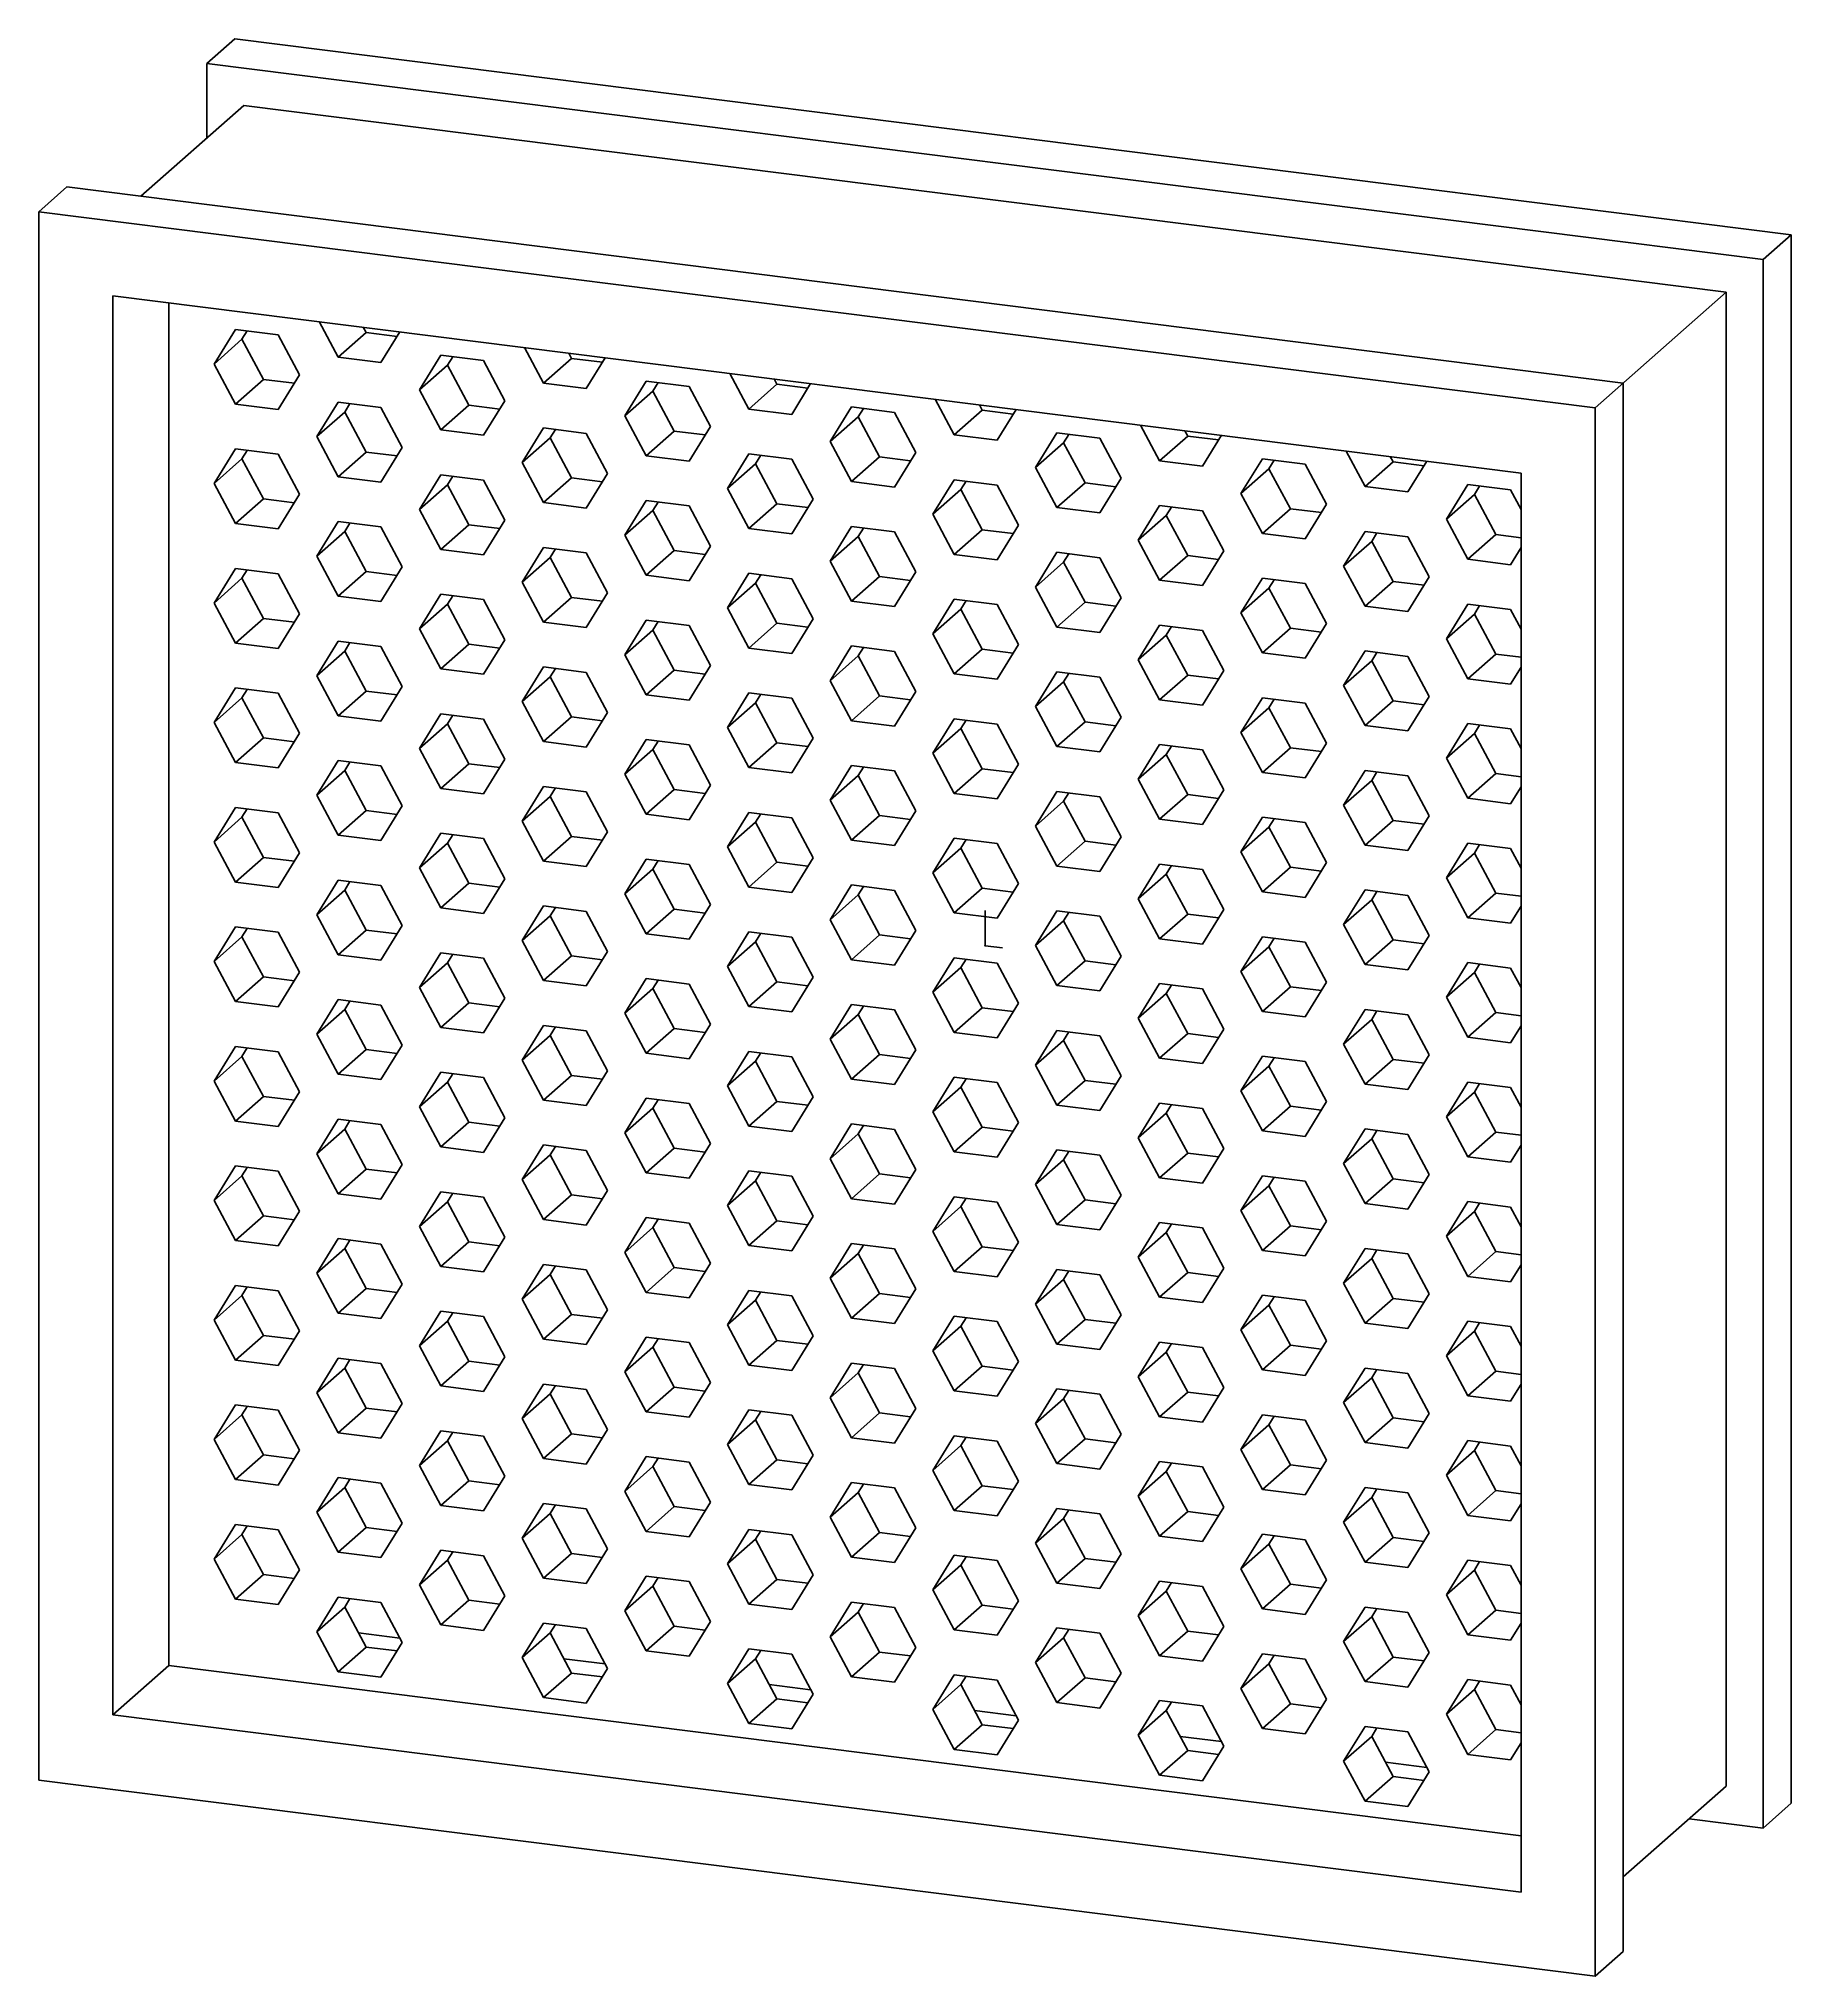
# Paper-space layout '_Dimetric' of a CAD drawing. Header units: inches. Extents: x -11.9 to 10.2, y -13 to 11.4.
import ezdxf

# ---------------------------------------------------------------- set-up
doc = ezdxf.new("R2010")
doc.units = ezdxf.units.IN
doc.header["$MEASUREMENT"] = 0
doc.header["$PDSIZE"] = -1

psp = doc.layouts.new('_Dimetric')

# ---------------------------------------------------------------- linework, layer by layer
at = {"color": 7, "linetype": 'Continuous', "lineweight": 25}
for p, q in [((-9.468, 11.449), (-9.822, 11.137)), ((-9.468, 11.449), (10.175, 8.974)), ((-9.822, 10.194), (-9.822, 11.137)), ((-9.822, 11.137), (9.822, 8.662)), ((-10.654, 9.46), (-9.354, 10.607)), ((9.354, 8.25), (-9.354, 10.607)), ((-11.943, 9.266), (-11.59, 9.578)), ((8.054, 7.103), (-11.59, 9.578)), ((-11.943, 9.266), (-11.943, -10.533)), ((7.701, 6.791), (-11.943, 9.266)), ((10.175, 8.974), (9.822, 8.662)), ((10.175, 8.974), (10.175, -10.825)), ((9.822, 8.662), (9.822, -11.137)), ((-11.008, 8.205), (-11.008, -9.708)), ((6.765, 5.966), (-11.008, 8.205)), ((-10.301, 8.116), (-10.301, -9.084)), ((7.701, 6.791), (9.354, 8.25)), ((9.354, -10.607), (9.354, 8.25)), ((-8.405, 7.878), (-8.165, 7.429)), ((-9.461, 7.78), (-9.731, 7.343)), ((-9.378, 7.655), (-9.731, 7.343)), ((-8.921, 7.712), (-9.461, 7.78)), ((-9.312, 7.762), (-9.378, 7.655)), ((-9.378, 7.655), (-9.108, 7.149)), ((-8.651, 7.207), (-8.921, 7.712)), ((-7.811, 7.74), (-8.165, 7.429)), ((-7.847, 7.807), (-7.811, 7.74)), ((-7.811, 7.74), (-7.421, 7.691)), ((-7.625, 7.361), (-7.385, 7.749)), ((-9.731, 7.343), (-9.461, 6.838)), ((-8.165, 7.429), (-7.625, 7.361)), ((-6.869, 7.454), (-7.139, 7.016)), ((-6.329, 7.386), (-6.869, 7.454)), ((-6.719, 7.435), (-6.785, 7.328)), ((-6.059, 6.88), (-6.329, 7.386)), ((-5.813, 7.551), (-5.573, 7.102)), ((-5.219, 7.414), (-5.573, 7.102)), ((-5.255, 7.481), (-5.219, 7.414)), ((-5.219, 7.414), (-4.829, 7.365)), ((-5.033, 7.034), (-4.793, 7.422)), ((-9.108, 7.149), (-9.461, 6.838)), ((-9.108, 7.149), (-8.717, 7.1)), ((-8.921, 6.77), (-8.651, 7.207)), ((-6.785, 7.328), (-7.139, 7.016)), ((-6.785, 7.328), (-6.515, 6.823)), ((-5.573, 7.102), (-5.033, 7.034)), ((-4.277, 7.127), (-4.547, 6.69)), ((-3.736, 7.059), (-4.277, 7.127)), ((-4.127, 7.108), (-4.193, 7.002)), ((-3.22, 7.224), (-2.98, 6.775)), ((-2.663, 7.154), (-2.627, 7.087)), ((-2.44, 6.707), (-2.201, 7.096)), ((8.054, -12.696), (8.054, 7.103)), ((-8.165, 6.863), (-8.435, 6.426)), ((-7.625, 6.795), (-8.165, 6.863)), ((-7.139, 7.016), (-6.869, 6.511)), ((-6.329, 6.443), (-6.059, 6.88)), ((-4.193, 7.002), (-4.547, 6.69)), ((-4.193, 7.002), (-3.923, 6.496)), ((-3.466, 6.554), (-3.736, 7.059)), ((-2.627, 7.087), (-2.98, 6.775)), ((-2.627, 7.087), (-2.236, 7.038)), ((-0.628, 6.898), (-0.388, 6.449)), ((-9.461, 6.838), (-8.921, 6.77)), ((-8.081, 6.737), (-8.435, 6.426)), ((-8.016, 6.844), (-8.081, 6.737)), ((-8.081, 6.737), (-7.811, 6.232)), ((-7.355, 6.289), (-7.625, 6.795)), ((-6.515, 6.823), (-6.869, 6.511)), ((-6.515, 6.823), (-6.125, 6.774)), ((-4.547, 6.69), (-4.277, 6.184)), ((-2.98, 6.775), (-2.44, 6.707)), ((-1.684, 6.801), (-1.954, 6.363)), ((-1.601, 6.675), (-1.954, 6.363)), ((-1.144, 6.733), (-1.684, 6.801)), ((-1.535, 6.782), (-1.601, 6.675)), ((-1.601, 6.675), (-1.331, 6.17)), ((-0.874, 6.227), (-1.144, 6.733)), ((-0.035, 6.761), (-0.388, 6.449)), ((-0.07, 6.827), (-0.035, 6.761)), ((-0.035, 6.761), (0.356, 6.711)), ((0.152, 6.381), (0.392, 6.769)), ((7.701, -13.008), (7.701, 6.791)), ((-8.435, 6.426), (-8.165, 5.92)), ((-6.869, 6.511), (-6.329, 6.443)), ((-5.573, 6.536), (-5.843, 6.099)), ((-5.489, 6.411), (-5.843, 6.099)), ((-5.033, 6.468), (-5.573, 6.536)), ((-5.423, 6.518), (-5.489, 6.411)), ((-5.489, 6.411), (-5.219, 5.905)), ((-4.763, 5.963), (-5.033, 6.468)), ((-3.923, 6.496), (-4.277, 6.184)), ((-3.923, 6.496), (-3.532, 6.447)), ((-3.736, 6.116), (-3.466, 6.554)), ((-1.954, 6.363), (-1.684, 5.858)), ((-0.388, 6.449), (0.152, 6.381)), ((0.908, 6.474), (0.638, 6.037)), ((1.448, 6.406), (0.908, 6.474)), ((1.057, 6.455), (0.992, 6.349)), ((1.718, 5.901), (1.448, 6.406)), ((1.964, 6.571), (2.204, 6.122)), ((2.558, 6.434), (2.204, 6.122)), ((2.522, 6.501), (2.558, 6.434)), ((2.558, 6.434), (2.948, 6.385)), ((2.744, 6.054), (2.984, 6.443)), ((-9.461, 6.272), (-9.731, 5.835)), ((-9.378, 6.146), (-9.731, 5.835)), ((-8.921, 6.204), (-9.461, 6.272)), ((-9.312, 6.253), (-9.378, 6.146)), ((-9.378, 6.146), (-9.108, 5.641)), ((-8.651, 5.699), (-8.921, 6.204)), ((-7.811, 6.232), (-8.165, 5.92)), ((-7.811, 6.232), (-7.421, 6.183)), ((-7.625, 5.852), (-7.355, 6.289)), ((-4.277, 6.184), (-3.736, 6.116)), ((-2.98, 6.21), (-3.25, 5.772)), ((-2.44, 6.142), (-2.98, 6.21)), ((-2.831, 6.191), (-2.897, 6.084)), ((-2.17, 5.636), (-2.44, 6.142)), ((-1.331, 6.17), (-1.684, 5.858)), ((-1.331, 6.17), (-0.94, 6.12)), ((-1.144, 5.79), (-0.874, 6.227)), ((0.992, 6.349), (0.638, 6.037)), ((0.992, 6.349), (1.262, 5.843)), ((2.204, 6.122), (2.744, 6.054)), ((3.5, 6.147), (3.23, 5.71)), ((4.04, 6.079), (3.5, 6.147)), ((3.65, 6.129), (3.584, 6.022)), ((4.557, 6.245), (4.796, 5.796)), ((5.114, 6.174), (5.15, 6.107)), ((5.337, 5.728), (5.576, 6.116)), ((-8.165, 5.92), (-7.625, 5.852)), ((-6.869, 5.945), (-7.139, 5.508)), ((-6.329, 5.877), (-6.869, 5.945)), ((-6.719, 5.927), (-6.785, 5.82)), ((-6.059, 5.372), (-6.329, 5.877)), ((-5.843, 6.099), (-5.573, 5.594)), ((-5.219, 5.905), (-5.573, 5.594)), ((-5.219, 5.905), (-4.829, 5.856)), ((-5.033, 5.525), (-4.763, 5.963)), ((-2.897, 6.084), (-3.25, 5.772)), ((-2.897, 6.084), (-2.627, 5.579)), ((-0.388, 5.883), (-0.658, 5.446)), ((0.152, 5.815), (-0.388, 5.883)), ((0.638, 6.037), (0.908, 5.531)), ((1.448, 5.463), (1.718, 5.901)), ((3.584, 6.022), (3.23, 5.71)), ((3.584, 6.022), (3.854, 5.516)), ((4.31, 5.574), (4.04, 6.079)), ((5.15, 6.107), (4.796, 5.796)), ((5.15, 6.107), (5.541, 6.058)), ((6.765, -11.947), (6.765, 5.966)), ((-9.731, 5.835), (-9.461, 5.329)), ((-9.108, 5.641), (-9.461, 5.329)), ((-9.108, 5.641), (-8.717, 5.592)), ((-8.921, 5.261), (-8.651, 5.699)), ((-6.785, 5.82), (-7.139, 5.508)), ((-6.785, 5.82), (-6.515, 5.314)), ((-3.25, 5.772), (-2.98, 5.267)), ((-2.44, 5.199), (-2.17, 5.636)), ((-1.684, 5.858), (-1.144, 5.79)), ((-0.305, 5.758), (-0.658, 5.446)), ((-0.239, 5.864), (-0.305, 5.758)), ((-0.305, 5.758), (-0.035, 5.252)), ((0.422, 5.31), (0.152, 5.815)), ((1.262, 5.843), (0.908, 5.531)), ((1.262, 5.843), (1.652, 5.794)), ((3.23, 5.71), (3.5, 5.205)), ((4.796, 5.796), (5.337, 5.728)), ((6.093, 5.821), (5.823, 5.383)), ((6.176, 5.695), (5.823, 5.383)), ((6.633, 5.753), (6.093, 5.821)), ((6.242, 5.802), (6.176, 5.695)), ((6.176, 5.695), (6.446, 5.19)), ((6.765, 5.505), (6.633, 5.753)), ((-7.139, 5.508), (-6.869, 5.003)), ((-5.573, 5.594), (-5.033, 5.525)), ((-4.277, 5.619), (-4.547, 5.181)), ((-4.193, 5.493), (-4.547, 5.181)), ((-3.736, 5.551), (-4.277, 5.619)), ((-4.127, 5.6), (-4.193, 5.493)), ((-4.193, 5.493), (-3.923, 4.988)), ((-3.466, 5.045), (-3.736, 5.551)), ((-2.627, 5.579), (-2.98, 5.267)), ((-2.627, 5.579), (-2.236, 5.53)), ((-0.658, 5.446), (-0.388, 4.94)), ((0.908, 5.531), (1.448, 5.463)), ((2.204, 5.557), (1.934, 5.119)), ((2.288, 5.431), (1.934, 5.119)), ((2.744, 5.488), (2.204, 5.557)), ((2.354, 5.538), (2.288, 5.431)), ((2.288, 5.431), (2.558, 4.926)), ((3.014, 4.983), (2.744, 5.488)), ((3.854, 5.516), (3.5, 5.205)), ((3.854, 5.516), (4.245, 5.467)), ((4.04, 5.137), (4.31, 5.574)), ((5.823, 5.383), (6.093, 4.878)), ((-9.461, 5.329), (-8.921, 5.261)), ((-8.165, 5.354), (-8.435, 4.917)), ((-8.081, 5.229), (-8.435, 4.917)), ((-7.625, 5.286), (-8.165, 5.354)), ((-8.016, 5.336), (-8.081, 5.229)), ((-8.081, 5.229), (-7.811, 4.723)), ((-7.355, 4.781), (-7.625, 5.286)), ((-6.515, 5.314), (-6.869, 5.003)), ((-6.515, 5.314), (-6.125, 5.265)), ((-6.329, 4.935), (-6.059, 5.372)), ((-4.547, 5.181), (-4.277, 4.676)), ((-2.98, 5.267), (-2.44, 5.199)), ((-1.684, 5.292), (-1.954, 4.855)), ((-1.601, 5.167), (-1.954, 4.855)), ((-1.144, 5.224), (-1.684, 5.292)), ((-1.535, 5.273), (-1.601, 5.167)), ((-1.601, 5.167), (-1.331, 4.661)), ((-0.874, 4.719), (-1.144, 5.224)), ((-0.035, 5.252), (-0.388, 4.94)), ((-0.035, 5.252), (0.356, 5.203)), ((0.152, 4.872), (0.422, 5.31)), ((3.5, 5.205), (4.04, 5.137)), ((4.796, 5.23), (4.526, 4.793)), ((5.337, 5.162), (4.796, 5.23)), ((4.946, 5.211), (4.88, 5.104)), ((5.607, 4.656), (5.337, 5.162)), ((6.446, 5.19), (6.093, 4.878)), ((6.446, 5.19), (6.765, 5.15)), ((-8.435, 4.917), (-8.165, 4.412)), ((-6.869, 5.003), (-6.329, 4.935)), ((-5.573, 5.028), (-5.843, 4.59)), ((-5.489, 4.902), (-5.843, 4.59)), ((-5.033, 4.96), (-5.573, 5.028)), ((-5.423, 5.009), (-5.489, 4.902)), ((-5.489, 4.902), (-5.219, 4.397)), ((-4.763, 4.454), (-5.033, 4.96)), ((-3.923, 4.988), (-4.277, 4.676)), ((-3.923, 4.988), (-3.532, 4.939)), ((-3.736, 4.608), (-3.466, 5.045)), ((-0.388, 4.94), (0.152, 4.872)), ((0.908, 4.966), (0.638, 4.528)), ((1.448, 4.898), (0.908, 4.966)), ((1.057, 4.947), (0.992, 4.84)), ((1.718, 4.392), (1.448, 4.898)), ((1.934, 5.119), (2.204, 4.614)), ((2.558, 4.926), (2.204, 4.614)), ((2.558, 4.926), (2.948, 4.876)), ((2.744, 4.546), (3.014, 4.983)), ((4.88, 5.104), (4.526, 4.793)), ((4.88, 5.104), (5.15, 4.599)), ((6.633, 4.81), (6.765, 5.025)), ((-9.461, 4.763), (-9.731, 4.326)), ((-8.921, 4.695), (-9.461, 4.763)), ((-9.312, 4.745), (-9.378, 4.638)), ((-8.651, 4.19), (-8.921, 4.695)), ((-7.811, 4.723), (-8.165, 4.412)), ((-7.811, 4.723), (-7.421, 4.674)), ((-7.625, 4.344), (-7.355, 4.781)), ((-4.277, 4.676), (-3.736, 4.608)), ((-2.98, 4.701), (-3.25, 4.264)), ((-2.44, 4.633), (-2.98, 4.701)), ((-2.831, 4.682), (-2.897, 4.576)), ((-1.954, 4.855), (-1.684, 4.349)), ((-1.331, 4.661), (-1.684, 4.349)), ((-1.331, 4.661), (-0.94, 4.612)), ((-1.144, 4.281), (-0.874, 4.719)), ((0.992, 4.84), (0.638, 4.528)), ((0.992, 4.84), (1.262, 4.335)), ((4.526, 4.793), (4.796, 4.287)), ((5.337, 4.219), (5.607, 4.656)), ((6.093, 4.878), (6.633, 4.81)), ((-9.378, 4.638), (-9.731, 4.326)), ((-9.378, 4.638), (-9.108, 4.132)), ((-8.165, 4.412), (-7.625, 4.344)), ((-6.869, 4.437), (-7.139, 4)), ((-6.329, 4.369), (-6.869, 4.437)), ((-6.719, 4.418), (-6.785, 4.311)), ((-5.843, 4.59), (-5.573, 4.085)), ((-5.033, 4.017), (-4.763, 4.454)), ((-2.897, 4.576), (-3.25, 4.264)), ((-2.897, 4.576), (-2.627, 4.07)), ((-2.17, 4.128), (-2.44, 4.633)), ((0.638, 4.528), (0.908, 4.023)), ((2.204, 4.614), (2.744, 4.546)), ((3.5, 4.639), (3.23, 4.202)), ((3.584, 4.513), (3.23, 4.202)), ((4.04, 4.571), (3.5, 4.639)), ((3.65, 4.62), (3.584, 4.513)), ((3.584, 4.513), (3.854, 4.008)), ((4.31, 4.066), (4.04, 4.571)), ((5.15, 4.599), (4.796, 4.287)), ((5.15, 4.599), (5.541, 4.55)), ((-9.731, 4.326), (-9.461, 3.821)), ((-8.921, 3.753), (-8.651, 4.19)), ((-6.785, 4.311), (-7.139, 4)), ((-6.785, 4.311), (-6.515, 3.806)), ((-6.059, 3.863), (-6.329, 4.369)), ((-5.219, 4.397), (-5.573, 4.085)), ((-5.219, 4.397), (-4.829, 4.348)), ((-3.25, 4.264), (-2.98, 3.758)), ((-1.684, 4.349), (-1.144, 4.281)), ((-0.388, 4.375), (-0.658, 3.937)), ((-0.305, 4.249), (-0.658, 3.937)), ((0.152, 4.307), (-0.388, 4.375)), ((-0.239, 4.356), (-0.305, 4.249)), ((-0.305, 4.249), (-0.035, 3.744)), ((0.422, 3.801), (0.152, 4.307)), ((1.262, 4.335), (0.908, 4.023)), ((1.262, 4.335), (1.652, 4.285)), ((1.448, 3.955), (1.718, 4.392)), ((3.23, 4.202), (3.5, 3.696)), ((4.796, 4.287), (5.337, 4.219)), ((6.093, 4.312), (5.823, 3.875)), ((6.176, 4.187), (5.823, 3.875)), ((6.633, 4.244), (6.093, 4.312)), ((6.242, 4.294), (6.176, 4.187)), ((6.176, 4.187), (6.446, 3.681)), ((6.765, 3.997), (6.633, 4.244)), ((-9.108, 4.132), (-9.461, 3.821)), ((-9.108, 4.132), (-8.717, 4.083)), ((-7.139, 4), (-6.869, 3.494)), ((-5.573, 4.085), (-5.033, 4.017)), ((-4.277, 4.11), (-4.547, 3.673)), ((-4.193, 3.985), (-4.547, 3.673)), ((-3.736, 4.042), (-4.277, 4.11)), ((-4.127, 4.091), (-4.193, 3.985)), ((-4.193, 3.985), (-3.923, 3.479)), ((-3.466, 3.537), (-3.736, 4.042)), ((-2.627, 4.07), (-2.98, 3.758)), ((-2.627, 4.07), (-2.236, 4.021)), ((-2.44, 3.69), (-2.17, 4.128)), ((-0.658, 3.937), (-0.388, 3.432)), ((0.908, 4.023), (1.448, 3.955)), ((2.204, 4.048), (1.934, 3.611)), ((2.288, 3.922), (1.934, 3.611)), ((2.744, 3.98), (2.204, 4.048)), ((2.354, 4.029), (2.288, 3.922)), ((2.288, 3.922), (2.558, 3.417)), ((3.014, 3.475), (2.744, 3.98)), ((3.854, 4.008), (3.5, 3.696)), ((3.854, 4.008), (4.245, 3.959)), ((4.04, 3.628), (4.31, 4.066)), ((-9.461, 3.821), (-8.921, 3.753)), ((-8.165, 3.846), (-8.435, 3.409)), ((-8.081, 3.72), (-8.435, 3.409)), ((-7.625, 3.778), (-8.165, 3.846)), ((-8.016, 3.827), (-8.081, 3.72)), ((-8.081, 3.72), (-7.811, 3.215)), ((-7.355, 3.272), (-7.625, 3.778)), ((-6.515, 3.806), (-6.869, 3.494)), ((-6.515, 3.806), (-6.125, 3.757)), ((-6.329, 3.426), (-6.059, 3.863)), ((-4.547, 3.673), (-4.277, 3.167)), ((-2.98, 3.758), (-2.44, 3.69)), ((-1.684, 3.784), (-1.954, 3.346)), ((-1.144, 3.716), (-1.684, 3.784)), ((-1.535, 3.765), (-1.601, 3.658)), ((-0.874, 3.21), (-1.144, 3.716)), ((-0.035, 3.744), (-0.388, 3.432)), ((-0.035, 3.744), (0.356, 3.694)), ((0.152, 3.364), (0.422, 3.801)), ((3.5, 3.696), (4.04, 3.628)), ((4.796, 3.721), (4.526, 3.284)), ((5.337, 3.653), (4.796, 3.721)), ((4.946, 3.703), (4.88, 3.596)), ((5.823, 3.875), (6.093, 3.37)), ((6.446, 3.681), (6.093, 3.37)), ((6.446, 3.681), (6.765, 3.641)), ((-6.869, 3.494), (-6.329, 3.426)), ((-5.573, 3.519), (-5.843, 3.082)), ((-5.033, 3.451), (-5.573, 3.519)), ((-5.423, 3.501), (-5.489, 3.394)), ((-4.763, 2.946), (-5.033, 3.451)), ((-3.923, 3.479), (-4.277, 3.167)), ((-3.923, 3.479), (-3.532, 3.43)), ((-3.736, 3.099), (-3.466, 3.537)), ((-1.601, 3.658), (-1.954, 3.346)), ((-1.601, 3.658), (-1.331, 3.153)), ((-0.388, 3.432), (0.152, 3.364)), ((0.908, 3.457), (0.638, 3.02)), ((1.448, 3.389), (0.908, 3.457)), ((1.057, 3.438), (0.992, 3.332)), ((1.934, 3.611), (2.204, 3.105)), ((2.744, 3.037), (3.014, 3.475)), ((4.88, 3.596), (4.526, 3.284)), ((4.88, 3.596), (5.15, 3.09)), ((5.607, 3.148), (5.337, 3.653)), ((6.633, 3.302), (6.765, 3.516)), ((-9.461, 3.255), (-9.731, 2.818)), ((-8.921, 3.187), (-9.461, 3.255)), ((-9.312, 3.236), (-9.378, 3.129)), ((-8.651, 2.682), (-8.921, 3.187)), ((-8.435, 3.409), (-8.165, 2.903)), ((-7.811, 3.215), (-8.165, 2.903)), ((-7.811, 3.215), (-7.421, 3.166)), ((-7.625, 2.835), (-7.355, 3.272)), ((-5.489, 3.394), (-5.843, 3.082)), ((-5.489, 3.394), (-5.219, 2.888)), ((-2.98, 3.193), (-3.25, 2.755)), ((-2.44, 3.125), (-2.98, 3.193)), ((-1.954, 3.346), (-1.684, 2.841)), ((-1.144, 2.773), (-0.874, 3.21)), ((0.992, 3.332), (0.638, 3.02)), ((0.992, 3.332), (1.262, 2.826)), ((1.718, 2.884), (1.448, 3.389)), ((2.558, 3.417), (2.204, 3.105)), ((2.558, 3.417), (2.948, 3.368)), ((4.526, 3.284), (4.796, 2.779)), ((6.093, 3.37), (6.633, 3.302)), ((-9.378, 3.129), (-9.731, 2.818)), ((-9.378, 3.129), (-9.108, 2.624)), ((-5.843, 3.082), (-5.573, 2.577)), ((-5.033, 2.508), (-4.763, 2.946)), ((-4.277, 3.167), (-3.736, 3.099)), ((-2.897, 3.067), (-3.25, 2.755)), ((-2.831, 3.174), (-2.897, 3.067)), ((-2.897, 3.067), (-2.627, 2.562)), ((-2.17, 2.619), (-2.44, 3.125)), ((-1.331, 3.153), (-1.684, 2.841)), ((-1.331, 3.153), (-0.94, 3.103)), ((0.638, 3.02), (0.908, 2.514)), ((2.204, 3.105), (2.744, 3.037)), ((3.5, 3.13), (3.23, 2.693)), ((3.584, 3.005), (3.23, 2.693)), ((4.04, 3.062), (3.5, 3.13)), ((3.65, 3.112), (3.584, 3.005)), ((3.584, 3.005), (3.854, 2.499)), ((4.31, 2.557), (4.04, 3.062)), ((5.15, 3.09), (4.796, 2.779)), ((5.15, 3.09), (5.541, 3.041)), ((5.337, 2.711), (5.607, 3.148)), ((-9.731, 2.818), (-9.461, 2.312)), ((-8.165, 2.903), (-7.625, 2.835)), ((-6.869, 2.928), (-7.139, 2.491)), ((-6.785, 2.803), (-7.139, 2.491)), ((-6.329, 2.86), (-6.869, 2.928)), ((-6.719, 2.91), (-6.785, 2.803)), ((-6.785, 2.803), (-6.515, 2.297)), ((-6.059, 2.355), (-6.329, 2.86)), ((-5.219, 2.888), (-5.573, 2.577)), ((-5.219, 2.888), (-4.829, 2.839)), ((-3.25, 2.755), (-2.98, 2.25)), ((-1.684, 2.841), (-1.144, 2.773)), ((-0.388, 2.866), (-0.658, 2.429)), ((-0.305, 2.741), (-0.658, 2.429)), ((0.152, 2.798), (-0.388, 2.866)), ((-0.239, 2.847), (-0.305, 2.741)), ((-0.305, 2.741), (-0.035, 2.235)), ((0.422, 2.293), (0.152, 2.798)), ((1.262, 2.826), (0.908, 2.514)), ((1.262, 2.826), (1.652, 2.777)), ((1.448, 2.446), (1.718, 2.884)), ((3.23, 2.693), (3.5, 2.188)), ((4.796, 2.779), (5.337, 2.711)), ((6.093, 2.804), (5.823, 2.367)), ((6.633, 2.736), (6.093, 2.804)), ((6.242, 2.785), (6.176, 2.678)), ((6.765, 2.488), (6.633, 2.736)), ((-9.108, 2.624), (-9.461, 2.312)), ((-9.108, 2.624), (-8.717, 2.575)), ((-8.921, 2.244), (-8.651, 2.682)), ((-7.139, 2.491), (-6.869, 1.986)), ((-5.573, 2.577), (-5.033, 2.508)), ((-4.277, 2.602), (-4.547, 2.164)), ((-4.193, 2.476), (-4.547, 2.164)), ((-3.736, 2.534), (-4.277, 2.602)), ((-4.127, 2.583), (-4.193, 2.476)), ((-4.193, 2.476), (-3.923, 1.971)), ((-3.466, 2.028), (-3.736, 2.534)), ((-2.627, 2.562), (-2.98, 2.25)), ((-2.627, 2.562), (-2.236, 2.513)), ((-2.44, 2.182), (-2.17, 2.619)), ((0.908, 2.514), (1.448, 2.446)), ((2.204, 2.54), (1.934, 2.102)), ((2.744, 2.472), (2.204, 2.54)), ((2.354, 2.521), (2.288, 2.414)), ((3.014, 1.966), (2.744, 2.472)), ((3.854, 2.499), (3.5, 2.188)), ((3.854, 2.499), (4.245, 2.45)), ((4.04, 2.12), (4.31, 2.557)), ((6.176, 2.678), (5.823, 2.367)), ((6.176, 2.678), (6.446, 2.173)), ((-9.461, 2.312), (-8.921, 2.244)), ((-8.165, 2.337), (-8.435, 1.9)), ((-8.081, 2.212), (-8.435, 1.9)), ((-7.625, 2.269), (-8.165, 2.337)), ((-8.016, 2.319), (-8.081, 2.212)), ((-8.081, 2.212), (-7.811, 1.706)), ((-7.355, 1.764), (-7.625, 2.269)), ((-6.515, 2.297), (-6.869, 1.986)), ((-6.515, 2.297), (-6.125, 2.248)), ((-6.329, 1.918), (-6.059, 2.355)), ((-2.98, 2.25), (-2.44, 2.182)), ((-1.684, 2.275), (-1.954, 1.838)), ((-1.144, 2.207), (-1.684, 2.275)), ((-1.535, 2.256), (-1.601, 2.15)), ((-0.874, 1.702), (-1.144, 2.207)), ((-0.658, 2.429), (-0.388, 1.923)), ((-0.035, 2.235), (-0.388, 1.923)), ((-0.035, 2.235), (0.356, 2.186)), ((0.152, 1.855), (0.422, 2.293)), ((2.288, 2.414), (1.934, 2.102)), ((2.288, 2.414), (2.558, 1.909)), ((4.796, 2.213), (4.526, 1.776)), ((5.337, 2.145), (4.796, 2.213)), ((5.823, 2.367), (6.093, 1.861)), ((-6.869, 1.986), (-6.329, 1.918)), ((-5.573, 2.011), (-5.843, 1.573)), ((-5.033, 1.943), (-5.573, 2.011)), ((-5.423, 1.992), (-5.489, 1.885)), ((-4.547, 2.164), (-4.277, 1.659)), ((-3.923, 1.971), (-4.277, 1.659)), ((-3.923, 1.971), (-3.532, 1.922)), ((-3.736, 1.591), (-3.466, 2.028)), ((-1.601, 2.15), (-1.954, 1.838)), ((-1.601, 2.15), (-1.331, 1.644)), ((1.934, 2.102), (2.204, 1.597)), ((2.744, 1.529), (3.014, 1.966)), ((3.5, 2.188), (4.04, 2.12)), ((4.88, 2.087), (4.526, 1.776)), ((4.946, 2.194), (4.88, 2.087)), ((4.88, 2.087), (5.15, 1.582)), ((5.607, 1.639), (5.337, 2.145)), ((6.446, 2.173), (6.093, 1.861)), ((6.446, 2.173), (6.765, 2.133)), ((6.633, 1.793), (6.765, 2.008)), ((-9.461, 1.746), (-9.731, 1.309)), ((-8.921, 1.678), (-9.461, 1.746)), ((-9.312, 1.728), (-9.378, 1.621)), ((-8.435, 1.9), (-8.165, 1.395)), ((-7.625, 1.327), (-7.355, 1.764)), ((-5.489, 1.885), (-5.843, 1.573)), ((-5.489, 1.885), (-5.219, 1.38)), ((-4.763, 1.437), (-5.033, 1.943)), ((-1.954, 1.838), (-1.684, 1.332)), ((-0.388, 1.923), (0.152, 1.855)), ((0.908, 1.949), (0.638, 1.511)), ((0.992, 1.823), (0.638, 1.511)), ((1.448, 1.881), (0.908, 1.949)), ((1.057, 1.93), (0.992, 1.823)), ((0.992, 1.823), (1.262, 1.318)), ((1.718, 1.375), (1.448, 1.881)), ((2.558, 1.909), (2.204, 1.597)), ((2.558, 1.909), (2.948, 1.859)), ((4.526, 1.776), (4.796, 1.27)), ((6.093, 1.861), (6.633, 1.793)), ((-9.378, 1.621), (-9.731, 1.309)), ((-9.378, 1.621), (-9.108, 1.115)), ((-8.651, 1.173), (-8.921, 1.678)), ((-7.811, 1.706), (-8.165, 1.395)), ((-7.811, 1.706), (-7.421, 1.657)), ((-5.843, 1.573), (-5.573, 1.068)), ((-4.277, 1.659), (-3.736, 1.591)), ((-2.98, 1.684), (-3.25, 1.247)), ((-2.897, 1.559), (-3.25, 1.247)), ((-2.44, 1.616), (-2.98, 1.684)), ((-2.831, 1.665), (-2.897, 1.559)), ((-2.897, 1.559), (-2.627, 1.053)), ((-2.17, 1.111), (-2.44, 1.616)), ((-1.331, 1.644), (-1.684, 1.332)), ((-1.331, 1.644), (-0.94, 1.595)), ((-1.144, 1.264), (-0.874, 1.702)), ((0.638, 1.511), (0.908, 1.006)), ((2.204, 1.597), (2.744, 1.529)), ((3.5, 1.622), (3.23, 1.185)), ((3.584, 1.496), (3.23, 1.185)), ((4.04, 1.554), (3.5, 1.622)), ((3.65, 1.603), (3.584, 1.496)), ((3.584, 1.496), (3.854, 0.991)), ((4.31, 1.049), (4.04, 1.554)), ((5.15, 1.582), (4.796, 1.27)), ((5.15, 1.582), (5.541, 1.533)), ((5.337, 1.202), (5.607, 1.639)), ((-9.731, 1.309), (-9.461, 0.804)), ((-8.165, 1.395), (-7.625, 1.327)), ((-6.869, 1.42), (-7.139, 0.983)), ((-6.785, 1.294), (-7.139, 0.983)), ((-6.329, 1.352), (-6.869, 1.42)), ((-6.719, 1.401), (-6.785, 1.294)), ((-6.785, 1.294), (-6.515, 0.789)), ((-6.059, 0.846), (-6.329, 1.352)), ((-5.219, 1.38), (-5.573, 1.068)), ((-5.219, 1.38), (-4.829, 1.331)), ((-5.033, 1), (-4.763, 1.437)), ((-3.25, 1.247), (-2.98, 0.741)), ((-1.684, 1.332), (-1.144, 1.264)), ((-0.388, 1.358), (-0.658, 0.92)), ((-0.305, 1.232), (-0.658, 0.92)), ((0.152, 1.29), (-0.388, 1.358)), ((-0.239, 1.339), (-0.305, 1.232)), ((-0.305, 1.232), (-0.035, 0.727)), ((0.422, 0.784), (0.152, 1.29)), ((1.262, 1.318), (0.908, 1.006)), ((1.262, 1.318), (1.652, 1.268)), ((1.448, 0.938), (1.718, 1.375)), ((4.796, 1.27), (5.337, 1.202)), ((6.093, 1.295), (5.823, 0.858)), ((6.633, 1.227), (6.093, 1.295)), ((6.242, 1.277), (6.176, 1.17)), ((6.765, 0.98), (6.633, 1.227)), ((-9.108, 1.115), (-9.461, 0.804)), ((-9.108, 1.115), (-8.717, 1.066)), ((-8.921, 0.736), (-8.651, 1.173)), ((-7.139, 0.983), (-6.869, 0.477)), ((-5.573, 1.068), (-5.033, 1)), ((-4.277, 1.093), (-4.547, 0.656)), ((-3.736, 1.025), (-4.277, 1.093)), ((-4.127, 1.074), (-4.193, 0.968)), ((-3.466, 0.52), (-3.736, 1.025)), ((-2.627, 1.053), (-2.98, 0.741)), ((-2.627, 1.053), (-2.236, 1.004)), ((-2.44, 0.673), (-2.17, 1.111)), ((0.908, 1.006), (1.448, 0.938)), ((2.204, 1.031), (1.934, 0.594)), ((2.744, 0.963), (2.204, 1.031)), ((2.354, 1.012), (2.288, 0.905)), ((3.23, 1.185), (3.5, 0.679)), ((3.854, 0.991), (3.5, 0.679)), ((3.854, 0.991), (4.245, 0.942)), ((4.04, 0.611), (4.31, 1.049)), ((6.176, 1.17), (5.823, 0.858)), ((6.176, 1.17), (6.446, 0.664)), ((-9.461, 0.804), (-8.921, 0.736)), ((-8.165, 0.829), (-8.435, 0.392)), ((-7.625, 0.761), (-8.165, 0.829)), ((-8.016, 0.81), (-8.081, 0.703)), ((-7.355, 0.255), (-7.625, 0.761)), ((-6.515, 0.789), (-6.869, 0.477)), ((-6.515, 0.789), (-6.125, 0.74)), ((-6.329, 0.409), (-6.059, 0.846)), ((-4.193, 0.968), (-4.547, 0.656)), ((-4.193, 0.968), (-3.923, 0.462)), ((-2.98, 0.741), (-2.44, 0.673)), ((-1.684, 0.767), (-1.954, 0.329)), ((-1.144, 0.699), (-1.684, 0.767)), ((-1.535, 0.748), (-1.601, 0.641)), ((-0.658, 0.92), (-0.388, 0.415)), ((0.152, 0.347), (0.422, 0.784)), ((2.288, 0.905), (1.934, 0.594)), ((2.288, 0.905), (2.558, 0.4)), ((3.014, 0.458), (2.744, 0.963)), ((5.823, 0.858), (6.093, 0.353)), ((-8.081, 0.703), (-8.435, 0.392)), ((-8.081, 0.703), (-7.811, 0.198)), ((-5.573, 0.502), (-5.843, 0.065)), ((-5.033, 0.434), (-5.573, 0.502)), ((-4.547, 0.656), (-4.277, 0.15)), ((-3.736, 0.082), (-3.466, 0.52)), ((-1.601, 0.641), (-1.954, 0.329)), ((-1.601, 0.641), (-1.331, 0.136)), ((-0.874, 0.193), (-1.144, 0.699)), ((-0.035, 0.727), (-0.388, 0.415)), ((-0.035, 0.727), (0.356, 0.677)), ((1.934, 0.594), (2.204, 0.088)), ((3.5, 0.679), (4.04, 0.611)), ((4.796, 0.704), (4.526, 0.267)), ((4.88, 0.579), (4.526, 0.267)), ((5.337, 0.636), (4.796, 0.704)), ((4.946, 0.686), (4.88, 0.579)), ((4.88, 0.579), (5.15, 0.073)), ((5.607, 0.131), (5.337, 0.636)), ((6.446, 0.664), (6.093, 0.353)), ((6.446, 0.664), (6.765, 0.624)), ((6.633, 0.285), (6.765, 0.499)), ((-8.435, 0.392), (-8.165, -0.114)), ((-7.625, -0.182), (-7.355, 0.255)), ((-6.869, 0.477), (-6.329, 0.409)), ((-5.489, 0.377), (-5.843, 0.065)), ((-5.423, 0.484), (-5.489, 0.377)), ((-5.489, 0.377), (-5.219, -0.129)), ((-4.763, -0.071), (-5.033, 0.434)), ((-3.923, 0.462), (-4.277, 0.15)), ((-3.923, 0.462), (-3.532, 0.413)), ((-1.954, 0.329), (-1.684, -0.176)), ((-0.388, 0.415), (0.152, 0.347)), ((0.908, 0.44), (0.638, 0.003)), ((0.992, 0.315), (0.638, 0.003)), ((1.448, 0.372), (0.908, 0.44)), ((1.057, 0.421), (0.992, 0.315)), ((0.992, 0.315), (1.262, -0.191)), ((1.718, -0.133), (1.448, 0.372)), ((2.558, 0.4), (2.204, 0.088)), ((2.558, 0.4), (2.948, 0.351)), ((2.744, 0.02), (3.014, 0.458)), ((4.526, 0.267), (4.796, -0.238)), ((6.093, 0.353), (6.633, 0.285)), ((-9.461, 0.238), (-9.731, -0.199)), ((-9.378, 0.112), (-9.731, -0.199)), ((-8.921, 0.17), (-9.461, 0.238)), ((-9.312, 0.219), (-9.378, 0.112)), ((-9.378, 0.112), (-9.108, -0.393)), ((-8.651, -0.335), (-8.921, 0.17)), ((-7.811, 0.198), (-8.165, -0.114)), ((-7.811, 0.198), (-7.421, 0.149)), ((-5.843, 0.065), (-5.573, -0.44)), ((-4.277, 0.15), (-3.736, 0.082)), ((-2.98, 0.176), (-3.25, -0.262)), ((-2.897, 0.05), (-3.25, -0.262)), ((-2.44, 0.108), (-2.98, 0.176)), ((-2.831, 0.157), (-2.897, 0.05)), ((-2.897, 0.05), (-2.627, -0.455)), ((-2.17, -0.398), (-2.44, 0.108)), ((-1.331, 0.136), (-1.684, -0.176)), ((-1.331, 0.136), (-0.94, 0.086)), ((-1.144, -0.244), (-0.874, 0.193)), ((0.638, 0.003), (0.908, -0.503)), ((2.204, 0.088), (2.744, 0.02)), ((3.5, 0.114), (3.23, -0.324)), ((4.04, 0.045), (3.5, 0.114)), ((3.65, 0.095), (3.584, -0.012)), ((4.31, -0.46), (4.04, 0.045)), ((5.15, 0.073), (4.796, -0.238)), ((5.15, 0.073), (5.541, 0.024)), ((5.337, -0.306), (5.607, 0.131)), ((-9.731, -0.199), (-9.461, -0.705)), ((-8.165, -0.114), (-7.625, -0.182)), ((-6.869, -0.089), (-7.139, -0.526)), ((-6.785, -0.214), (-7.139, -0.526)), ((-6.329, -0.157), (-6.869, -0.089)), ((-6.719, -0.107), (-6.785, -0.214)), ((-6.785, -0.214), (-6.515, -0.72)), ((-6.059, -0.662), (-6.329, -0.157)), ((-5.219, -0.129), (-5.573, -0.44)), ((-5.219, -0.129), (-4.829, -0.178)), ((-5.033, -0.508), (-4.763, -0.071)), ((-1.684, -0.176), (-1.144, -0.244)), ((-0.388, -0.151), (-0.658, -0.588)), ((0.152, -0.219), (-0.388, -0.151)), ((-0.239, -0.17), (-0.305, -0.276)), ((0.422, -0.724), (0.152, -0.219)), ((1.262, -0.191), (0.908, -0.503)), ((1.262, -0.191), (1.652, -0.24)), ((1.448, -0.571), (1.718, -0.133)), ((3.584, -0.012), (3.23, -0.324)), ((3.584, -0.012), (3.854, -0.518)), ((4.796, -0.238), (5.337, -0.306)), ((6.093, -0.213), (5.823, -0.65)), ((6.633, -0.281), (6.093, -0.213)), ((6.242, -0.232), (6.176, -0.339)), ((-9.108, -0.393), (-9.461, -0.705)), ((-9.108, -0.393), (-8.717, -0.442)), ((-8.921, -0.773), (-8.651, -0.335)), ((-5.573, -0.44), (-5.033, -0.508)), ((-4.277, -0.415), (-4.547, -0.853)), ((-3.736, -0.483), (-4.277, -0.415)), ((-4.127, -0.434), (-4.193, -0.541)), ((-3.466, -0.989), (-3.736, -0.483)), ((-3.25, -0.262), (-2.98, -0.767)), ((-2.627, -0.455), (-2.98, -0.767)), ((-2.627, -0.455), (-2.236, -0.504)), ((-2.44, -0.835), (-2.17, -0.398)), ((-0.305, -0.276), (-0.658, -0.588)), ((-0.305, -0.276), (-0.035, -0.782)), ((2.204, -0.477), (1.934, -0.915)), ((2.744, -0.545), (2.204, -0.477)), ((3.23, -0.324), (3.5, -0.829)), ((4.04, -0.897), (4.31, -0.46)), ((6.176, -0.339), (5.823, -0.65)), ((6.176, -0.339), (6.446, -0.844)), ((6.765, -0.529), (6.633, -0.281)), ((-9.461, -0.705), (-8.921, -0.773)), ((-8.165, -0.68), (-8.435, -1.117)), ((-7.625, -0.748), (-8.165, -0.68)), ((-8.016, -0.698), (-8.081, -0.805)), ((-7.139, -0.526), (-6.869, -1.031)), ((-6.515, -0.72), (-6.869, -1.031)), ((-6.515, -0.72), (-6.125, -0.769)), ((-6.329, -1.099), (-6.059, -0.662)), ((-4.193, -0.541), (-4.547, -0.853)), ((-4.193, -0.541), (-3.923, -1.046)), ((-0.658, -0.588), (-0.388, -1.094)), ((0.152, -1.162), (0.422, -0.724)), ((0.908, -0.503), (1.448, -0.571)), ((2.288, -0.603), (1.934, -0.915)), ((2.354, -0.496), (2.288, -0.603)), ((2.288, -0.603), (2.558, -1.108)), ((3.014, -1.051), (2.744, -0.545)), ((3.854, -0.518), (3.5, -0.829)), ((3.854, -0.518), (4.245, -0.567)), ((5.823, -0.65), (6.093, -1.156)), ((-8.081, -0.805), (-8.435, -1.117)), ((-8.081, -0.805), (-7.811, -1.311)), ((-7.355, -1.253), (-7.625, -0.748)), ((-4.547, -0.853), (-4.277, -1.358)), ((-2.98, -0.767), (-2.44, -0.835)), ((-1.684, -0.742), (-1.954, -1.179)), ((-1.601, -0.867), (-1.954, -1.179)), ((-1.144, -0.81), (-1.684, -0.742)), ((-1.535, -0.761), (-1.601, -0.867)), ((-1.601, -0.867), (-1.331, -1.373)), ((-0.874, -1.315), (-1.144, -0.81)), ((-0.035, -0.782), (-0.388, -1.094)), ((-0.035, -0.782), (0.356, -0.831)), ((1.934, -0.915), (2.204, -1.42)), ((3.5, -0.829), (4.04, -0.897)), ((4.796, -0.804), (4.526, -1.241)), ((4.88, -0.93), (4.526, -1.241)), ((5.337, -0.872), (4.796, -0.804)), ((4.946, -0.823), (4.88, -0.93)), ((4.88, -0.93), (5.15, -1.435)), ((5.607, -1.378), (5.337, -0.872)), ((6.446, -0.844), (6.093, -1.156)), ((6.446, -0.844), (6.765, -0.884)), ((-8.435, -1.117), (-8.165, -1.622)), ((-6.869, -1.031), (-6.329, -1.099)), ((-5.573, -1.006), (-5.843, -1.444)), ((-5.489, -1.132), (-5.843, -1.444)), ((-5.033, -1.074), (-5.573, -1.006)), ((-5.423, -1.025), (-5.489, -1.132)), ((-5.489, -1.132), (-5.219, -1.637)), ((-4.763, -1.58), (-5.033, -1.074)), ((-3.923, -1.046), (-4.277, -1.358)), ((-3.923, -1.046), (-3.532, -1.095)), ((-3.736, -1.426), (-3.466, -0.989)), ((-1.954, -1.179), (-1.684, -1.685)), ((-0.388, -1.094), (0.152, -1.162)), ((0.908, -1.068), (0.638, -1.506)), ((0.992, -1.194), (0.638, -1.506)), ((1.448, -1.136), (0.908, -1.068)), ((1.057, -1.087), (0.992, -1.194)), ((0.992, -1.194), (1.262, -1.699)), ((1.718, -1.642), (1.448, -1.136)), ((2.558, -1.108), (2.204, -1.42)), ((2.558, -1.108), (2.948, -1.158)), ((2.744, -1.488), (3.014, -1.051)), ((6.093, -1.156), (6.633, -1.224)), ((6.633, -1.224), (6.765, -1.009)), ((-9.461, -1.27), (-9.731, -1.708)), ((-9.378, -1.396), (-9.731, -1.708)), ((-8.921, -1.339), (-9.461, -1.27)), ((-9.312, -1.289), (-9.378, -1.396)), ((-9.378, -1.396), (-9.108, -1.901)), ((-8.651, -1.844), (-8.921, -1.339)), ((-7.811, -1.311), (-8.165, -1.622)), ((-7.811, -1.311), (-7.421, -1.36)), ((-7.625, -1.69), (-7.355, -1.253)), ((-5.843, -1.444), (-5.573, -1.949)), ((-4.277, -1.358), (-3.736, -1.426)), ((-2.98, -1.333), (-3.25, -1.77)), ((-2.897, -1.458), (-3.25, -1.77)), ((-2.44, -1.401), (-2.98, -1.333)), ((-2.831, -1.352), (-2.897, -1.458)), ((-2.897, -1.458), (-2.627, -1.964)), ((-2.17, -1.906), (-2.44, -1.401)), ((-1.331, -1.373), (-1.684, -1.685)), ((-1.331, -1.373), (-0.94, -1.422)), ((-1.144, -1.753), (-0.874, -1.315)), ((2.204, -1.42), (2.744, -1.488)), ((3.5, -1.395), (3.23, -1.832)), ((4.04, -1.463), (3.5, -1.395)), ((3.65, -1.414), (3.584, -1.521)), ((4.31, -1.968), (4.04, -1.463)), ((4.526, -1.241), (4.796, -1.747)), ((5.15, -1.435), (4.796, -1.747)), ((5.15, -1.435), (5.541, -1.484)), ((5.337, -1.815), (5.607, -1.378)), ((-9.731, -1.708), (-9.461, -2.213)), ((-8.165, -1.622), (-7.625, -1.69)), ((-6.869, -1.597), (-7.139, -2.034)), ((-6.329, -1.665), (-6.869, -1.597)), ((-6.719, -1.616), (-6.785, -1.723)), ((-6.059, -2.171), (-6.329, -1.665)), ((-5.219, -1.637), (-5.573, -1.949)), ((-5.219, -1.637), (-4.829, -1.686)), ((-5.033, -2.017), (-4.763, -1.58)), ((-1.684, -1.685), (-1.144, -1.753)), ((-0.388, -1.659), (-0.658, -2.097)), ((0.152, -1.727), (-0.388, -1.659)), ((-0.239, -1.678), (-0.305, -1.785)), ((0.638, -1.506), (0.908, -2.011)), ((1.262, -1.699), (0.908, -2.011)), ((1.262, -1.699), (1.652, -1.749)), ((1.448, -2.079), (1.718, -1.642)), ((3.584, -1.521), (3.23, -1.832)), ((3.584, -1.521), (3.854, -2.026)), ((-9.108, -1.901), (-9.461, -2.213)), ((-9.108, -1.901), (-8.717, -1.951)), ((-8.921, -2.281), (-8.651, -1.844)), ((-6.785, -1.723), (-7.139, -2.034)), ((-6.785, -1.723), (-6.515, -2.228)), ((-5.573, -1.949), (-5.033, -2.017)), ((-4.277, -1.924), (-4.547, -2.361)), ((-3.736, -1.992), (-4.277, -1.924)), ((-4.127, -1.943), (-4.193, -2.049)), ((-3.25, -1.77), (-2.98, -2.276)), ((-2.44, -2.344), (-2.17, -1.906)), ((-0.305, -1.785), (-0.658, -2.097)), ((-0.305, -1.785), (-0.035, -2.29)), ((0.422, -2.233), (0.152, -1.727)), ((3.23, -1.832), (3.5, -2.338)), ((4.796, -1.747), (5.337, -1.815)), ((6.093, -1.722), (5.823, -2.159)), ((6.176, -1.847), (5.823, -2.159)), ((6.633, -1.79), (6.093, -1.722)), ((6.242, -1.74), (6.176, -1.847)), ((6.176, -1.847), (6.446, -2.353)), ((6.765, -2.037), (6.633, -1.79)), ((-8.165, -2.188), (-8.435, -2.625)), ((-7.625, -2.256), (-8.165, -2.188)), ((-7.139, -2.034), (-6.869, -2.54)), ((-6.329, -2.608), (-6.059, -2.171)), ((-4.193, -2.049), (-4.547, -2.361)), ((-4.193, -2.049), (-3.923, -2.555)), ((-3.466, -2.497), (-3.736, -1.992)), ((-2.627, -1.964), (-2.98, -2.276)), ((-2.627, -1.964), (-2.236, -2.013)), ((-0.658, -2.097), (-0.388, -2.602)), ((0.908, -2.011), (1.448, -2.079)), ((2.204, -1.986), (1.934, -2.423)), ((2.288, -2.112), (1.934, -2.423)), ((2.744, -2.054), (2.204, -1.986)), ((2.354, -2.005), (2.288, -2.112)), ((2.288, -2.112), (2.558, -2.617)), ((3.014, -2.559), (2.744, -2.054)), ((3.854, -2.026), (3.5, -2.338)), ((3.854, -2.026), (4.245, -2.075)), ((4.04, -2.406), (4.31, -1.968)), ((5.823, -2.159), (6.093, -2.664)), ((-9.461, -2.213), (-8.921, -2.281)), ((-8.081, -2.314), (-8.435, -2.625)), ((-8.016, -2.207), (-8.081, -2.314)), ((-8.081, -2.314), (-7.811, -2.819)), ((-7.355, -2.762), (-7.625, -2.256)), ((-6.515, -2.228), (-6.869, -2.54)), ((-6.515, -2.228), (-6.125, -2.277)), ((-4.547, -2.361), (-4.277, -2.866)), ((-2.98, -2.276), (-2.44, -2.344)), ((-1.684, -2.25), (-1.954, -2.688)), ((-1.601, -2.376), (-1.954, -2.688)), ((-1.144, -2.318), (-1.684, -2.25)), ((-1.535, -2.269), (-1.601, -2.376)), ((-1.601, -2.376), (-1.331, -2.881)), ((-0.874, -2.824), (-1.144, -2.318)), ((-0.035, -2.29), (-0.388, -2.602)), ((-0.035, -2.29), (0.356, -2.34)), ((0.152, -2.67), (0.422, -2.233)), ((1.934, -2.423), (2.204, -2.929)), ((3.5, -2.338), (4.04, -2.406)), ((4.796, -2.313), (4.526, -2.75)), ((4.88, -2.438), (4.526, -2.75)), ((5.337, -2.381), (4.796, -2.313)), ((4.946, -2.331), (4.88, -2.438)), ((4.88, -2.438), (5.15, -2.944)), ((5.607, -2.886), (5.337, -2.381)), ((6.446, -2.353), (6.093, -2.664)), ((6.446, -2.353), (6.765, -2.393)), ((-8.435, -2.625), (-8.165, -3.131)), ((-6.869, -2.54), (-6.329, -2.608)), ((-5.573, -2.515), (-5.843, -2.952)), ((-5.489, -2.64), (-5.843, -2.952)), ((-5.033, -2.583), (-5.573, -2.515)), ((-5.423, -2.533), (-5.489, -2.64)), ((-5.489, -2.64), (-5.219, -3.146)), ((-4.763, -3.088), (-5.033, -2.583)), ((-3.923, -2.555), (-4.277, -2.866)), ((-3.923, -2.555), (-3.532, -2.604)), ((-3.736, -2.935), (-3.466, -2.497)), ((-1.954, -2.688), (-1.684, -3.193)), ((-0.388, -2.602), (0.152, -2.67)), ((0.908, -2.577), (0.638, -3.014)), ((1.448, -2.645), (0.908, -2.577)), ((1.057, -2.596), (0.992, -2.702)), ((1.718, -3.15), (1.448, -2.645)), ((2.558, -2.617), (2.204, -2.929)), ((2.558, -2.617), (2.948, -2.666)), ((2.744, -2.997), (3.014, -2.559)), ((6.093, -2.664), (6.633, -2.732)), ((6.633, -2.732), (6.765, -2.518)), ((-9.461, -2.779), (-9.731, -3.216)), ((-9.378, -2.905), (-9.731, -3.216)), ((-8.921, -2.847), (-9.461, -2.779)), ((-9.312, -2.798), (-9.378, -2.905)), ((-9.378, -2.905), (-9.108, -3.41)), ((-8.651, -3.352), (-8.921, -2.847)), ((-7.811, -2.819), (-8.165, -3.131)), ((-7.811, -2.819), (-7.421, -2.868)), ((-7.625, -3.199), (-7.355, -2.762)), ((-4.277, -2.866), (-3.736, -2.935)), ((-2.98, -2.841), (-3.25, -3.279)), ((-2.44, -2.909), (-2.98, -2.841)), ((-2.831, -2.86), (-2.897, -2.967)), ((-2.17, -3.415), (-2.44, -2.909)), ((-1.331, -2.881), (-1.684, -3.193)), ((-1.331, -2.881), (-0.94, -2.931)), ((-1.144, -3.261), (-0.874, -2.824)), ((0.992, -2.702), (0.638, -3.014)), ((0.992, -2.702), (1.262, -3.208)), ((2.204, -2.929), (2.744, -2.997)), ((3.5, -2.903), (3.23, -3.341)), ((4.04, -2.972), (3.5, -2.903)), ((3.65, -2.922), (3.584, -3.029)), ((4.526, -2.75), (4.796, -3.255)), ((5.337, -3.323), (5.607, -2.886)), ((-8.165, -3.131), (-7.625, -3.199)), ((-6.869, -3.106), (-7.139, -3.543)), ((-6.329, -3.174), (-6.869, -3.106)), ((-6.719, -3.124), (-6.785, -3.231)), ((-6.059, -3.679), (-6.329, -3.174)), ((-5.843, -2.952), (-5.573, -3.457)), ((-5.219, -3.146), (-5.573, -3.457)), ((-5.219, -3.146), (-4.829, -3.195)), ((-5.033, -3.525), (-4.763, -3.088)), ((-2.897, -2.967), (-3.25, -3.279)), ((-2.897, -2.967), (-2.627, -3.472)), ((-0.388, -3.168), (-0.658, -3.605)), ((0.152, -3.236), (-0.388, -3.168)), ((0.638, -3.014), (0.908, -3.52)), ((1.448, -3.588), (1.718, -3.15)), ((3.584, -3.029), (3.23, -3.341)), ((3.584, -3.029), (3.854, -3.534)), ((4.31, -3.477), (4.04, -2.972)), ((5.15, -2.944), (4.796, -3.255)), ((5.15, -2.944), (5.541, -2.993)), ((-9.731, -3.216), (-9.461, -3.722)), ((-9.108, -3.41), (-9.461, -3.722)), ((-9.108, -3.41), (-8.717, -3.459)), ((-8.921, -3.79), (-8.651, -3.352)), ((-6.785, -3.231), (-7.139, -3.543)), ((-6.785, -3.231), (-6.515, -3.737)), ((-3.25, -3.279), (-2.98, -3.784)), ((-2.44, -3.852), (-2.17, -3.415)), ((-1.684, -3.193), (-1.144, -3.261)), ((-0.305, -3.293), (-0.658, -3.605)), ((-0.239, -3.187), (-0.305, -3.293)), ((-0.305, -3.293), (-0.035, -3.799)), ((0.422, -3.741), (0.152, -3.236)), ((1.262, -3.208), (0.908, -3.52)), ((1.262, -3.208), (1.652, -3.257)), ((3.23, -3.341), (3.5, -3.846)), ((4.796, -3.255), (5.337, -3.323)), ((6.093, -3.23), (5.823, -3.667)), ((6.176, -3.356), (5.823, -3.667)), ((6.633, -3.298), (6.093, -3.23)), ((6.242, -3.249), (6.176, -3.356)), ((6.176, -3.356), (6.446, -3.861)), ((6.765, -3.546), (6.633, -3.298)), ((-7.139, -3.543), (-6.869, -4.048)), ((-5.573, -3.457), (-5.033, -3.525)), ((-4.277, -3.432), (-4.547, -3.87)), ((-4.193, -3.558), (-4.547, -3.87)), ((-3.736, -3.5), (-4.277, -3.432)), ((-4.127, -3.451), (-4.193, -3.558)), ((-4.193, -3.558), (-3.923, -4.063)), ((-3.466, -4.006), (-3.736, -3.5)), ((-2.627, -3.472), (-2.98, -3.784)), ((-2.627, -3.472), (-2.236, -3.521)), ((-0.658, -3.605), (-0.388, -4.111)), ((0.908, -3.52), (1.448, -3.588)), ((2.204, -3.494), (1.934, -3.932)), ((2.288, -3.62), (1.934, -3.932)), ((2.744, -3.562), (2.204, -3.494)), ((2.354, -3.513), (2.288, -3.62)), ((2.288, -3.62), (2.558, -4.125)), ((3.014, -4.068), (2.744, -3.562)), ((3.854, -3.534), (3.5, -3.846)), ((3.854, -3.534), (4.245, -3.584)), ((4.04, -3.914), (4.31, -3.477)), ((5.823, -3.667), (6.093, -4.173)), ((-9.461, -3.722), (-8.921, -3.79)), ((-8.165, -3.697), (-8.435, -4.134)), ((-8.081, -3.822), (-8.435, -4.134)), ((-7.625, -3.765), (-8.165, -3.697)), ((-8.016, -3.715), (-8.081, -3.822)), ((-8.081, -3.822), (-7.811, -4.328)), ((-7.355, -4.27), (-7.625, -3.765)), ((-6.515, -3.737), (-6.869, -4.048)), ((-6.515, -3.737), (-6.125, -3.786)), ((-6.329, -4.116), (-6.059, -3.679)), ((-4.547, -3.87), (-4.277, -4.375)), ((-2.98, -3.784), (-2.44, -3.852)), ((-1.684, -3.759), (-1.954, -4.196)), ((-1.601, -3.884), (-1.954, -4.196)), ((-1.144, -3.827), (-1.684, -3.759)), ((-1.535, -3.778), (-1.601, -3.884)), ((-1.601, -3.884), (-1.331, -4.39)), ((-0.874, -4.332), (-1.144, -3.827)), ((-0.035, -3.799), (-0.388, -4.111)), ((-0.035, -3.799), (0.356, -3.848)), ((0.152, -4.179), (0.422, -3.741)), ((3.5, -3.846), (4.04, -3.914)), ((4.796, -3.821), (4.526, -4.258)), ((5.337, -3.889), (4.796, -3.821)), ((4.946, -3.84), (4.88, -3.947)), ((5.607, -4.394), (5.337, -3.889)), ((6.446, -3.861), (6.093, -4.173)), ((6.446, -3.861), (6.765, -3.901)), ((-8.435, -4.134), (-8.165, -4.639)), ((-6.869, -4.048), (-6.329, -4.116)), ((-5.573, -4.023), (-5.843, -4.461)), ((-5.489, -4.149), (-5.843, -4.461)), ((-5.033, -4.091), (-5.573, -4.023)), ((-5.423, -4.042), (-5.489, -4.149)), ((-5.489, -4.149), (-5.219, -4.654)), ((-4.763, -4.597), (-5.033, -4.091)), ((-3.923, -4.063), (-4.277, -4.375)), ((-3.923, -4.063), (-3.532, -4.112)), ((-3.736, -4.443), (-3.466, -4.006)), ((-0.388, -4.111), (0.152, -4.179)), ((0.908, -4.085), (0.638, -4.523)), ((1.448, -4.153), (0.908, -4.085)), ((1.057, -4.104), (0.992, -4.211)), ((1.718, -4.659), (1.448, -4.153)), ((1.934, -3.932), (2.204, -4.437)), ((2.558, -4.125), (2.204, -4.437)), ((2.558, -4.125), (2.948, -4.175)), ((2.744, -4.505), (3.014, -4.068)), ((4.88, -3.947), (4.526, -4.258)), ((4.88, -3.947), (5.15, -4.452)), ((6.633, -4.241), (6.765, -4.026)), ((-9.461, -4.287), (-9.731, -4.725)), ((-8.921, -4.356), (-9.461, -4.287)), ((-9.312, -4.306), (-9.378, -4.413)), ((-8.651, -4.861), (-8.921, -4.356)), ((-7.811, -4.328), (-8.165, -4.639)), ((-7.811, -4.328), (-7.421, -4.377)), ((-7.625, -4.707), (-7.355, -4.27)), ((-4.277, -4.375), (-3.736, -4.443)), ((-2.98, -4.35), (-3.25, -4.787)), ((-2.44, -4.418), (-2.98, -4.35)), ((-2.831, -4.369), (-2.897, -4.475)), ((-1.954, -4.196), (-1.684, -4.702)), ((-1.331, -4.39), (-1.684, -4.702)), ((-1.331, -4.39), (-0.94, -4.439)), ((-1.144, -4.77), (-0.874, -4.332)), ((0.992, -4.211), (0.638, -4.523)), ((0.992, -4.211), (1.262, -4.716)), ((4.526, -4.258), (4.796, -4.764)), ((5.337, -4.832), (5.607, -4.394)), ((6.093, -4.173), (6.633, -4.241)), ((-9.378, -4.413), (-9.731, -4.725)), ((-9.378, -4.413), (-9.108, -4.918)), ((-8.165, -4.639), (-7.625, -4.707)), ((-6.869, -4.614), (-7.139, -5.051)), ((-6.329, -4.682), (-6.869, -4.614)), ((-6.719, -4.633), (-6.785, -4.74)), ((-5.843, -4.461), (-5.573, -4.966)), ((-5.033, -5.034), (-4.763, -4.597)), ((-2.897, -4.475), (-3.25, -4.787)), ((-2.897, -4.475), (-2.627, -4.981)), ((-2.17, -4.923), (-2.44, -4.418)), ((0.638, -4.523), (0.908, -5.028)), ((2.204, -4.437), (2.744, -4.505)), ((3.5, -4.412), (3.23, -4.849)), ((3.584, -4.538), (3.23, -4.849)), ((4.04, -4.48), (3.5, -4.412)), ((3.65, -4.431), (3.584, -4.538)), ((3.584, -4.538), (3.854, -5.043)), ((4.31, -4.985), (4.04, -4.48)), ((5.15, -4.452), (4.796, -4.764)), ((5.15, -4.452), (5.541, -4.501)), ((-9.731, -4.725), (-9.461, -5.23)), ((-8.921, -5.298), (-8.651, -4.861)), ((-6.785, -4.74), (-7.139, -5.051)), ((-6.785, -4.74), (-6.515, -5.245)), ((-6.059, -5.188), (-6.329, -4.682)), ((-5.219, -4.654), (-5.573, -4.966)), ((-5.219, -4.654), (-4.829, -4.703)), ((-3.25, -4.787), (-2.98, -5.293)), ((-1.684, -4.702), (-1.144, -4.77)), ((-0.388, -4.676), (-0.658, -5.114)), ((-0.305, -4.802), (-0.658, -5.114)), ((0.152, -4.744), (-0.388, -4.676)), ((-0.239, -4.695), (-0.305, -4.802)), ((-0.305, -4.802), (-0.035, -5.307)), ((0.422, -5.25), (0.152, -4.744)), ((1.262, -4.716), (0.908, -5.028)), ((1.262, -4.716), (1.652, -4.766)), ((1.448, -5.096), (1.718, -4.659)), ((3.23, -4.849), (3.5, -5.355)), ((4.796, -4.764), (5.337, -4.832)), ((6.093, -4.739), (5.823, -5.176)), ((6.176, -4.864), (5.823, -5.176)), ((6.633, -4.807), (6.093, -4.739)), ((6.242, -4.757), (6.176, -4.864)), ((6.176, -4.864), (6.446, -5.37)), ((6.765, -5.054), (6.633, -4.807)), ((-9.108, -4.918), (-9.461, -5.23)), ((-9.108, -4.918), (-8.717, -4.968)), ((-7.139, -5.051), (-6.869, -5.557)), ((-5.573, -4.966), (-5.033, -5.034)), ((-4.277, -4.941), (-4.547, -5.378)), ((-4.193, -5.066), (-4.547, -5.378)), ((-3.736, -5.009), (-4.277, -4.941)), ((-4.127, -4.96), (-4.193, -5.066)), ((-4.193, -5.066), (-3.923, -5.572)), ((-3.466, -5.514), (-3.736, -5.009)), ((-2.627, -4.981), (-2.98, -5.293)), ((-2.627, -4.981), (-2.236, -5.03)), ((-2.44, -5.361), (-2.17, -4.923)), ((-0.658, -5.114), (-0.388, -5.619)), ((0.908, -5.028), (1.448, -5.096)), ((2.204, -5.003), (1.934, -5.44)), ((2.288, -5.129), (1.934, -5.44)), ((2.744, -5.071), (2.204, -5.003)), ((2.354, -5.022), (2.288, -5.129)), ((2.288, -5.129), (2.558, -5.634)), ((3.014, -5.576), (2.744, -5.071)), ((3.854, -5.043), (3.5, -5.355)), ((3.854, -5.043), (4.245, -5.092)), ((4.04, -5.423), (4.31, -4.985)), ((-9.461, -5.23), (-8.921, -5.298)), ((-8.165, -5.205), (-8.435, -5.642)), ((-8.081, -5.331), (-8.435, -5.642)), ((-7.625, -5.273), (-8.165, -5.205)), ((-8.016, -5.224), (-8.081, -5.331)), ((-8.081, -5.331), (-7.811, -5.836)), ((-7.355, -5.778), (-7.625, -5.273)), ((-6.515, -5.245), (-6.869, -5.557)), ((-6.515, -5.245), (-6.125, -5.294)), ((-6.329, -5.625), (-6.059, -5.188)), ((-4.547, -5.378), (-4.277, -5.883)), ((-2.98, -5.293), (-2.44, -5.361)), ((-1.684, -5.267), (-1.954, -5.705)), ((-1.144, -5.335), (-1.684, -5.267)), ((-1.535, -5.286), (-1.601, -5.393)), ((-0.874, -5.841), (-1.144, -5.335)), ((-0.035, -5.307), (-0.388, -5.619)), ((-0.035, -5.307), (0.356, -5.357)), ((0.152, -5.687), (0.422, -5.25)), ((3.5, -5.355), (4.04, -5.423)), ((4.796, -5.33), (4.526, -5.767)), ((5.337, -5.398), (4.796, -5.33)), ((4.946, -5.348), (4.88, -5.455)), ((5.823, -5.176), (6.093, -5.681)), ((6.446, -5.37), (6.093, -5.681)), ((6.446, -5.37), (6.765, -5.41)), ((-6.869, -5.557), (-6.329, -5.625)), ((-5.573, -5.532), (-5.843, -5.969)), ((-5.033, -5.6), (-5.573, -5.532)), ((-5.423, -5.55), (-5.489, -5.657)), ((-4.763, -6.105), (-5.033, -5.6)), ((-3.923, -5.572), (-4.277, -5.883)), ((-3.923, -5.572), (-3.532, -5.621)), ((-3.736, -5.952), (-3.466, -5.514)), ((-1.601, -5.393), (-1.954, -5.705)), ((-1.601, -5.393), (-1.331, -5.898)), ((-0.388, -5.619), (0.152, -5.687)), ((0.908, -5.594), (0.638, -6.031)), ((1.448, -5.662), (0.908, -5.594)), ((1.057, -5.613), (0.992, -5.719)), ((1.934, -5.44), (2.204, -5.946)), ((2.744, -6.014), (3.014, -5.576)), ((4.88, -5.455), (4.526, -5.767)), ((4.88, -5.455), (5.15, -5.961)), ((5.607, -5.903), (5.337, -5.398)), ((6.633, -5.749), (6.765, -5.535)), ((-9.461, -5.796), (-9.731, -6.233)), ((-8.921, -5.864), (-9.461, -5.796)), ((-9.312, -5.815), (-9.378, -5.922)), ((-8.651, -6.369), (-8.921, -5.864)), ((-8.435, -5.642), (-8.165, -6.148)), ((-7.811, -5.836), (-8.165, -6.148)), ((-7.811, -5.836), (-7.421, -5.885)), ((-7.625, -6.216), (-7.355, -5.778)), ((-5.489, -5.657), (-5.843, -5.969)), ((-5.489, -5.657), (-5.219, -6.163)), ((-2.98, -5.858), (-3.25, -6.296)), ((-2.44, -5.926), (-2.98, -5.858)), ((-1.954, -5.705), (-1.684, -6.21)), ((-1.144, -6.278), (-0.874, -5.841)), ((0.992, -5.719), (0.638, -6.031)), ((0.992, -5.719), (1.262, -6.225)), ((1.718, -6.167), (1.448, -5.662)), ((2.558, -5.634), (2.204, -5.946)), ((2.558, -5.634), (2.948, -5.683)), ((4.526, -5.767), (4.796, -6.272)), ((6.093, -5.681), (6.633, -5.749)), ((-9.378, -5.922), (-9.731, -6.233)), ((-9.378, -5.922), (-9.108, -6.427)), ((-5.843, -5.969), (-5.573, -6.474)), ((-5.033, -6.542), (-4.763, -6.105)), ((-4.277, -5.883), (-3.736, -5.952)), ((-2.897, -5.984), (-3.25, -6.296)), ((-2.831, -5.877), (-2.897, -5.984)), ((-2.897, -5.984), (-2.627, -6.489)), ((-2.17, -6.432), (-2.44, -5.926)), ((-1.331, -5.898), (-1.684, -6.21)), ((-1.331, -5.898), (-0.94, -5.947)), ((0.638, -6.031), (0.908, -6.537)), ((2.204, -5.946), (2.744, -6.014)), ((3.5, -5.92), (3.23, -6.358)), ((3.584, -6.046), (3.23, -6.358)), ((4.04, -5.989), (3.5, -5.92)), ((3.65, -5.939), (3.584, -6.046)), ((3.584, -6.046), (3.854, -6.551)), ((4.31, -6.494), (4.04, -5.989)), ((5.15, -5.961), (4.796, -6.272)), ((5.15, -5.961), (5.541, -6.01)), ((5.337, -6.34), (5.607, -5.903)), ((-9.731, -6.233), (-9.461, -6.739)), ((-8.165, -6.148), (-7.625, -6.216)), ((-6.869, -6.123), (-7.139, -6.56)), ((-6.785, -6.248), (-7.139, -6.56)), ((-6.329, -6.191), (-6.869, -6.123)), ((-6.719, -6.141), (-6.785, -6.248)), ((-6.785, -6.248), (-6.515, -6.754)), ((-6.059, -6.696), (-6.329, -6.191)), ((-5.219, -6.163), (-5.573, -6.474)), ((-5.219, -6.163), (-4.829, -6.212)), ((-3.25, -6.296), (-2.98, -6.801)), ((-1.684, -6.21), (-1.144, -6.278)), ((-0.388, -6.185), (-0.658, -6.622)), ((-0.305, -6.31), (-0.658, -6.622)), ((0.152, -6.253), (-0.388, -6.185)), ((-0.239, -6.204), (-0.305, -6.31)), ((-0.305, -6.31), (-0.035, -6.816)), ((0.422, -6.758), (0.152, -6.253)), ((1.262, -6.225), (0.908, -6.537)), ((1.262, -6.225), (1.652, -6.274)), ((1.448, -6.605), (1.718, -6.167)), ((3.23, -6.358), (3.5, -6.863)), ((4.796, -6.272), (5.337, -6.34)), ((6.093, -6.247), (5.823, -6.684)), ((6.633, -6.315), (6.093, -6.247)), ((6.242, -6.266), (6.176, -6.373)), ((6.765, -6.563), (6.633, -6.315)), ((-9.108, -6.427), (-9.461, -6.739)), ((-9.108, -6.427), (-8.717, -6.476)), ((-8.921, -6.807), (-8.651, -6.369)), ((-7.139, -6.56), (-6.869, -7.065)), ((-5.573, -6.474), (-5.033, -6.542)), ((-4.277, -6.449), (-4.547, -6.887)), ((-4.193, -6.575), (-4.547, -6.887)), ((-3.736, -6.517), (-4.277, -6.449)), ((-4.127, -6.468), (-4.193, -6.575)), ((-4.193, -6.575), (-3.923, -7.08)), ((-3.466, -7.023), (-3.736, -6.517)), ((-2.627, -6.489), (-2.98, -6.801)), ((-2.627, -6.489), (-2.236, -6.538)), ((-2.44, -6.869), (-2.17, -6.432)), ((0.908, -6.537), (1.448, -6.605)), ((2.204, -6.511), (1.934, -6.949)), ((2.744, -6.579), (2.204, -6.511)), ((2.354, -6.53), (2.288, -6.637)), ((3.014, -7.085), (2.744, -6.579)), ((3.854, -6.551), (3.5, -6.863)), ((3.854, -6.551), (4.245, -6.601)), ((4.04, -6.931), (4.31, -6.494)), ((6.176, -6.373), (5.823, -6.684)), ((6.176, -6.373), (6.446, -6.878)), ((-9.461, -6.739), (-8.921, -6.807)), ((-8.165, -6.714), (-8.435, -7.151)), ((-8.081, -6.839), (-8.435, -7.151)), ((-7.625, -6.782), (-8.165, -6.714)), ((-8.016, -6.732), (-8.081, -6.839)), ((-8.081, -6.839), (-7.811, -7.345)), ((-7.355, -7.287), (-7.625, -6.782)), ((-6.515, -6.754), (-6.869, -7.065)), ((-6.515, -6.754), (-6.125, -6.803)), ((-6.329, -7.133), (-6.059, -6.696)), ((-2.98, -6.801), (-2.44, -6.869)), ((-1.684, -6.776), (-1.954, -7.213)), ((-1.144, -6.844), (-1.684, -6.776)), ((-1.535, -6.795), (-1.601, -6.901)), ((-0.874, -7.349), (-1.144, -6.844)), ((-0.658, -6.622), (-0.388, -7.128)), ((-0.035, -6.816), (-0.388, -7.128)), ((-0.035, -6.816), (0.356, -6.865)), ((0.152, -7.196), (0.422, -6.758)), ((2.288, -6.637), (1.934, -6.949)), ((2.288, -6.637), (2.558, -7.142)), ((4.796, -6.838), (4.526, -7.275)), ((5.337, -6.906), (4.796, -6.838)), ((5.823, -6.684), (6.093, -7.19)), ((-6.869, -7.065), (-6.329, -7.133)), ((-5.573, -7.04), (-5.843, -7.478)), ((-5.033, -7.108), (-5.573, -7.04)), ((-5.423, -7.059), (-5.489, -7.166)), ((-4.547, -6.887), (-4.277, -7.392)), ((-3.923, -7.08), (-4.277, -7.392)), ((-3.923, -7.08), (-3.532, -7.129)), ((-3.736, -7.46), (-3.466, -7.023)), ((-1.601, -6.901), (-1.954, -7.213)), ((-1.601, -6.901), (-1.331, -7.407)), ((1.934, -6.949), (2.204, -7.454)), ((2.744, -7.522), (3.014, -7.085)), ((3.5, -6.863), (4.04, -6.931)), ((4.88, -6.964), (4.526, -7.275)), ((4.946, -6.857), (4.88, -6.964)), ((4.88, -6.964), (5.15, -7.469)), ((5.607, -7.411), (5.337, -6.906)), ((6.446, -6.878), (6.093, -7.19)), ((6.446, -6.878), (6.765, -6.918)), ((6.633, -7.258), (6.765, -7.043)), ((-9.461, -7.304), (-9.731, -7.742)), ((-8.921, -7.373), (-9.461, -7.304)), ((-9.312, -7.323), (-9.378, -7.43)), ((-8.435, -7.151), (-8.165, -7.656)), ((-7.625, -7.724), (-7.355, -7.287)), ((-5.489, -7.166), (-5.843, -7.478)), ((-5.489, -7.166), (-5.219, -7.671)), ((-4.763, -7.614), (-5.033, -7.108)), ((-1.954, -7.213), (-1.684, -7.719)), ((-0.388, -7.128), (0.152, -7.196)), ((0.908, -7.102), (0.638, -7.54)), ((0.992, -7.228), (0.638, -7.54)), ((1.448, -7.17), (0.908, -7.102)), ((1.057, -7.121), (0.992, -7.228)), ((0.992, -7.228), (1.262, -7.733)), ((1.718, -7.676), (1.448, -7.17)), ((2.558, -7.142), (2.204, -7.454)), ((2.558, -7.142), (2.948, -7.192)), ((4.526, -7.275), (4.796, -7.781)), ((6.093, -7.19), (6.633, -7.258)), ((-9.378, -7.43), (-9.731, -7.742)), ((-9.378, -7.43), (-9.108, -7.935)), ((-8.651, -7.878), (-8.921, -7.373)), ((-7.811, -7.345), (-8.165, -7.656)), ((-7.811, -7.345), (-7.421, -7.394)), ((-5.843, -7.478), (-5.573, -7.983)), ((-4.277, -7.392), (-3.736, -7.46)), ((-2.98, -7.367), (-3.25, -7.804)), ((-2.897, -7.492), (-3.25, -7.804)), ((-2.44, -7.435), (-2.98, -7.367)), ((-2.831, -7.386), (-2.897, -7.492)), ((-2.897, -7.492), (-2.627, -7.998)), ((-2.17, -7.94), (-2.44, -7.435)), ((-1.331, -7.407), (-1.684, -7.719)), ((-1.331, -7.407), (-0.94, -7.456)), ((-1.144, -7.787), (-0.874, -7.349)), ((0.638, -7.54), (0.908, -8.045)), ((2.204, -7.454), (2.744, -7.522)), ((3.5, -7.429), (3.23, -7.866)), ((3.584, -7.555), (3.23, -7.866)), ((4.04, -7.497), (3.5, -7.429)), ((3.65, -7.448), (3.584, -7.555)), ((3.584, -7.555), (3.854, -8.06)), ((4.31, -8.002), (4.04, -7.497)), ((5.15, -7.469), (4.796, -7.781)), ((5.15, -7.469), (5.541, -7.518)), ((5.337, -7.849), (5.607, -7.411)), ((-9.731, -7.742), (-9.461, -8.247)), ((-8.165, -7.656), (-7.625, -7.724)), ((-6.869, -7.631), (-7.139, -8.068)), ((-6.785, -7.757), (-7.139, -8.068)), ((-6.329, -7.699), (-6.869, -7.631)), ((-6.719, -7.65), (-6.785, -7.757)), ((-6.785, -7.757), (-6.515, -8.262)), ((-6.059, -8.205), (-6.329, -7.699)), ((-5.219, -7.671), (-5.573, -7.983)), ((-5.219, -7.671), (-4.829, -7.72)), ((-5.033, -8.051), (-4.763, -7.614)), ((-3.25, -7.804), (-2.98, -8.31)), ((-1.684, -7.719), (-1.144, -7.787)), ((-0.388, -7.693), (-0.658, -8.131)), ((-0.305, -7.819), (-0.658, -8.131)), ((0.152, -7.761), (-0.388, -7.693)), ((-0.239, -7.712), (-0.305, -7.819)), ((-0.305, -7.819), (-0.035, -8.324)), ((0.422, -8.267), (0.152, -7.761)), ((1.262, -7.733), (0.908, -8.045)), ((1.262, -7.733), (1.652, -7.783)), ((1.448, -8.113), (1.718, -7.676)), ((4.796, -7.781), (5.337, -7.849)), ((6.093, -7.756), (5.823, -8.193)), ((6.633, -7.824), (6.093, -7.756)), ((6.242, -7.774), (6.176, -7.881)), ((6.765, -8.071), (6.633, -7.824)), ((-9.108, -7.935), (-9.461, -8.247)), ((-9.108, -7.935), (-8.717, -7.985)), ((-8.921, -8.315), (-8.651, -7.878)), ((-7.139, -8.068), (-6.869, -8.574)), ((-5.573, -7.983), (-5.033, -8.051)), ((-4.277, -7.958), (-4.547, -8.395)), ((-3.736, -8.026), (-4.277, -7.958)), ((-4.127, -7.976), (-4.193, -8.083)), ((-3.466, -8.531), (-3.736, -8.026)), ((-2.627, -7.998), (-2.98, -8.31)), ((-2.627, -7.998), (-2.236, -8.047)), ((-2.44, -8.378), (-2.17, -7.94)), ((0.908, -8.045), (1.448, -8.113)), ((2.204, -8.02), (1.934, -8.457)), ((2.744, -8.088), (2.204, -8.02)), ((2.354, -8.039), (2.288, -8.145)), ((3.23, -7.866), (3.5, -8.372)), ((3.854, -8.06), (3.5, -8.372)), ((3.854, -8.06), (4.245, -8.109)), ((4.04, -8.44), (4.31, -8.002)), ((6.176, -7.881), (5.823, -8.193)), ((6.176, -7.881), (6.446, -8.387)), ((-9.461, -8.247), (-8.921, -8.315)), ((-8.165, -8.222), (-8.435, -8.659)), ((-7.625, -8.29), (-8.165, -8.222)), ((-8.016, -8.241), (-8.081, -8.348)), ((-7.355, -8.795), (-7.625, -8.29)), ((-6.515, -8.262), (-6.869, -8.574)), ((-6.515, -8.262), (-6.125, -8.311)), ((-6.329, -8.642), (-6.059, -8.205)), ((-4.193, -8.083), (-4.547, -8.395)), ((-4.193, -8.083), (-3.923, -8.589)), ((-2.98, -8.31), (-2.44, -8.378)), ((-1.684, -8.284), (-1.954, -8.722)), ((-1.144, -8.352), (-1.684, -8.284)), ((-1.535, -8.303), (-1.601, -8.41)), ((-0.658, -8.131), (-0.388, -8.636)), ((0.152, -8.704), (0.422, -8.267)), ((2.288, -8.145), (1.934, -8.457)), ((2.288, -8.145), (2.558, -8.651)), ((3.014, -8.593), (2.744, -8.088)), ((5.823, -8.193), (6.093, -8.698)), ((-8.081, -8.348), (-8.435, -8.659)), ((-8.081, -8.348), (-7.811, -8.853)), ((-5.573, -8.549), (-5.843, -8.986)), ((-5.033, -8.617), (-5.573, -8.549)), ((-4.547, -8.395), (-4.277, -8.9)), ((-3.736, -8.969), (-3.466, -8.531)), ((-1.601, -8.41), (-1.954, -8.722)), ((-1.601, -8.41), (-1.331, -8.915)), ((-0.874, -8.858), (-1.144, -8.352)), ((-0.035, -8.324), (-0.388, -8.636)), ((-0.035, -8.324), (0.356, -8.374)), ((1.934, -8.457), (2.204, -8.963)), ((3.5, -8.372), (4.04, -8.44)), ((4.796, -8.347), (4.526, -8.784)), ((4.88, -8.472), (4.526, -8.784)), ((5.337, -8.415), (4.796, -8.347)), ((4.946, -8.365), (4.88, -8.472)), ((4.88, -8.472), (5.15, -8.978)), ((5.607, -8.92), (5.337, -8.415)), ((6.446, -8.387), (6.093, -8.698)), ((6.446, -8.387), (6.765, -8.427)), ((6.633, -8.766), (6.765, -8.552)), ((-8.435, -8.659), (-8.165, -9.165)), ((-7.908, -8.673), (-7.385, -8.739)), ((-7.625, -9.233), (-7.355, -8.795)), ((-6.869, -8.574), (-6.329, -8.642)), ((-5.489, -8.674), (-5.843, -8.986)), ((-5.423, -8.567), (-5.489, -8.674)), ((-5.489, -8.674), (-5.219, -9.18)), ((-4.763, -9.122), (-5.033, -8.617)), ((-3.923, -8.589), (-4.277, -8.9)), ((-3.923, -8.589), (-3.532, -8.638)), ((-1.954, -8.722), (-1.684, -9.227)), ((-0.388, -8.636), (0.152, -8.704)), ((0.908, -8.611), (0.638, -9.048)), ((0.992, -8.736), (0.638, -9.048)), ((1.448, -8.679), (0.908, -8.611)), ((1.057, -8.63), (0.992, -8.736)), ((0.992, -8.736), (1.262, -9.242)), ((1.718, -9.184), (1.448, -8.679)), ((2.558, -8.651), (2.204, -8.963)), ((2.558, -8.651), (2.948, -8.7)), ((2.744, -9.031), (3.014, -8.593)), ((4.526, -8.784), (4.796, -9.289)), ((6.093, -8.698), (6.633, -8.766)), ((-7.811, -8.853), (-8.165, -9.165)), ((-7.811, -8.853), (-7.421, -8.902)), ((-5.843, -8.986), (-5.573, -9.491)), ((-5.315, -9), (-4.793, -9.066)), ((-4.277, -8.9), (-3.736, -8.969)), ((-2.98, -8.875), (-3.25, -9.313)), ((-2.897, -9.001), (-3.25, -9.313)), ((-2.44, -8.943), (-2.98, -8.875)), ((-2.831, -8.894), (-2.897, -9.001)), ((-2.897, -9.001), (-2.627, -9.506)), ((-2.17, -9.449), (-2.44, -8.943)), ((-1.331, -8.915), (-1.684, -9.227)), ((-1.331, -8.915), (-0.94, -8.964)), ((-1.144, -9.295), (-0.874, -8.858)), ((0.638, -9.048), (0.908, -9.554)), ((2.204, -8.963), (2.744, -9.031)), ((3.5, -8.937), (3.23, -9.375)), ((4.04, -9.006), (3.5, -8.937)), ((3.65, -8.956), (3.584, -9.063)), ((4.31, -9.511), (4.04, -9.006)), ((5.15, -8.978), (4.796, -9.289)), ((5.15, -8.978), (5.541, -9.027)), ((5.337, -9.357), (5.607, -8.92)), ((-11.008, -9.708), (-10.301, -9.084)), ((-10.301, -9.084), (6.765, -11.234)), ((-8.165, -9.165), (-7.625, -9.233)), ((-5.219, -9.18), (-5.573, -9.491)), ((-5.219, -9.18), (-4.829, -9.229)), ((-5.033, -9.559), (-4.763, -9.122)), ((-1.684, -9.227), (-1.144, -9.295)), ((-0.388, -9.202), (-0.658, -9.639)), ((0.152, -9.27), (-0.388, -9.202)), ((-0.239, -9.221), (-0.305, -9.327)), ((0.422, -9.775), (0.152, -9.27)), ((1.262, -9.242), (0.908, -9.554)), ((1.262, -9.242), (1.652, -9.291)), ((1.448, -9.622), (1.718, -9.184)), ((3.584, -9.063), (3.23, -9.375)), ((3.584, -9.063), (3.854, -9.568)), ((4.796, -9.289), (5.337, -9.357)), ((6.093, -9.264), (5.823, -9.701)), ((6.633, -9.332), (6.093, -9.264)), ((6.242, -9.283), (6.176, -9.39)), ((-5.573, -9.491), (-5.033, -9.559)), ((-3.25, -9.313), (-2.98, -9.818)), ((-2.627, -9.506), (-2.98, -9.818)), ((-2.723, -9.326), (-2.201, -9.392)), ((-2.627, -9.506), (-2.236, -9.555)), ((-2.44, -9.886), (-2.17, -9.449)), ((-0.305, -9.327), (-0.658, -9.639)), ((-0.305, -9.327), (-0.035, -9.833)), ((2.204, -9.528), (1.934, -9.966)), ((2.744, -9.596), (2.204, -9.528)), ((3.23, -9.375), (3.5, -9.88)), ((4.04, -9.948), (4.31, -9.511)), ((6.176, -9.39), (5.823, -9.701)), ((6.176, -9.39), (6.446, -9.895)), ((6.765, -9.58), (6.633, -9.332)), ((-11.008, -9.708), (6.765, -11.947)), ((-0.658, -9.639), (-0.388, -10.145)), ((-0.131, -9.653), (0.392, -9.719)), ((0.152, -10.213), (0.422, -9.775)), ((0.908, -9.554), (1.448, -9.622)), ((2.288, -9.654), (1.934, -9.966)), ((2.354, -9.547), (2.288, -9.654)), ((2.288, -9.654), (2.558, -10.159)), ((3.014, -10.102), (2.744, -9.596)), ((3.854, -9.568), (3.5, -9.88)), ((3.854, -9.568), (4.245, -9.618)), ((5.823, -9.701), (6.093, -10.207)), ((-2.98, -9.818), (-2.44, -9.886)), ((-0.035, -9.833), (-0.388, -10.145)), ((-0.035, -9.833), (0.356, -9.882)), ((1.934, -9.966), (2.204, -10.471)), ((2.462, -9.98), (2.984, -10.045)), ((3.5, -9.88), (4.04, -9.948)), ((4.796, -9.855), (4.526, -10.292)), ((4.88, -9.981), (4.526, -10.292)), ((5.337, -9.923), (4.796, -9.855)), ((4.946, -9.874), (4.88, -9.981)), ((4.88, -9.981), (5.15, -10.486)), ((5.607, -10.428), (5.337, -9.923)), ((6.446, -9.895), (6.093, -10.207)), ((6.446, -9.895), (6.765, -9.935)), ((-0.388, -10.145), (0.152, -10.213)), ((2.558, -10.159), (2.204, -10.471)), ((2.558, -10.159), (2.948, -10.209)), ((2.744, -10.539), (3.014, -10.102)), ((6.093, -10.207), (6.633, -10.275)), ((6.633, -10.275), (6.765, -10.06)), ((2.204, -10.471), (2.744, -10.539)), ((4.526, -10.292), (4.796, -10.798)), ((5.15, -10.486), (4.796, -10.798)), ((5.054, -10.306), (5.576, -10.372)), ((5.15, -10.486), (5.541, -10.535)), ((5.337, -10.866), (5.607, -10.428)), ((-11.943, -10.533), (7.701, -13.008)), ((8.054, -11.753), (9.354, -10.607)), ((4.796, -10.798), (5.337, -10.866)), ((10.175, -10.825), (9.822, -11.137)), ((9.822, -11.137), (8.886, -11.019)), ((7.701, -13.008), (8.054, -12.696))]:
    psp.add_line(p, q, dxfattribs=at)
at = {"color": 7, "linetype": 'Continuous'}
for q in [(0, 0.443), (0.22, -0.028)]:
    psp.add_line((0, 0), q, dxfattribs=at)
psp.add_point((0, 0), dxfattribs=at)

doc.saveas('drawing.dxf')
